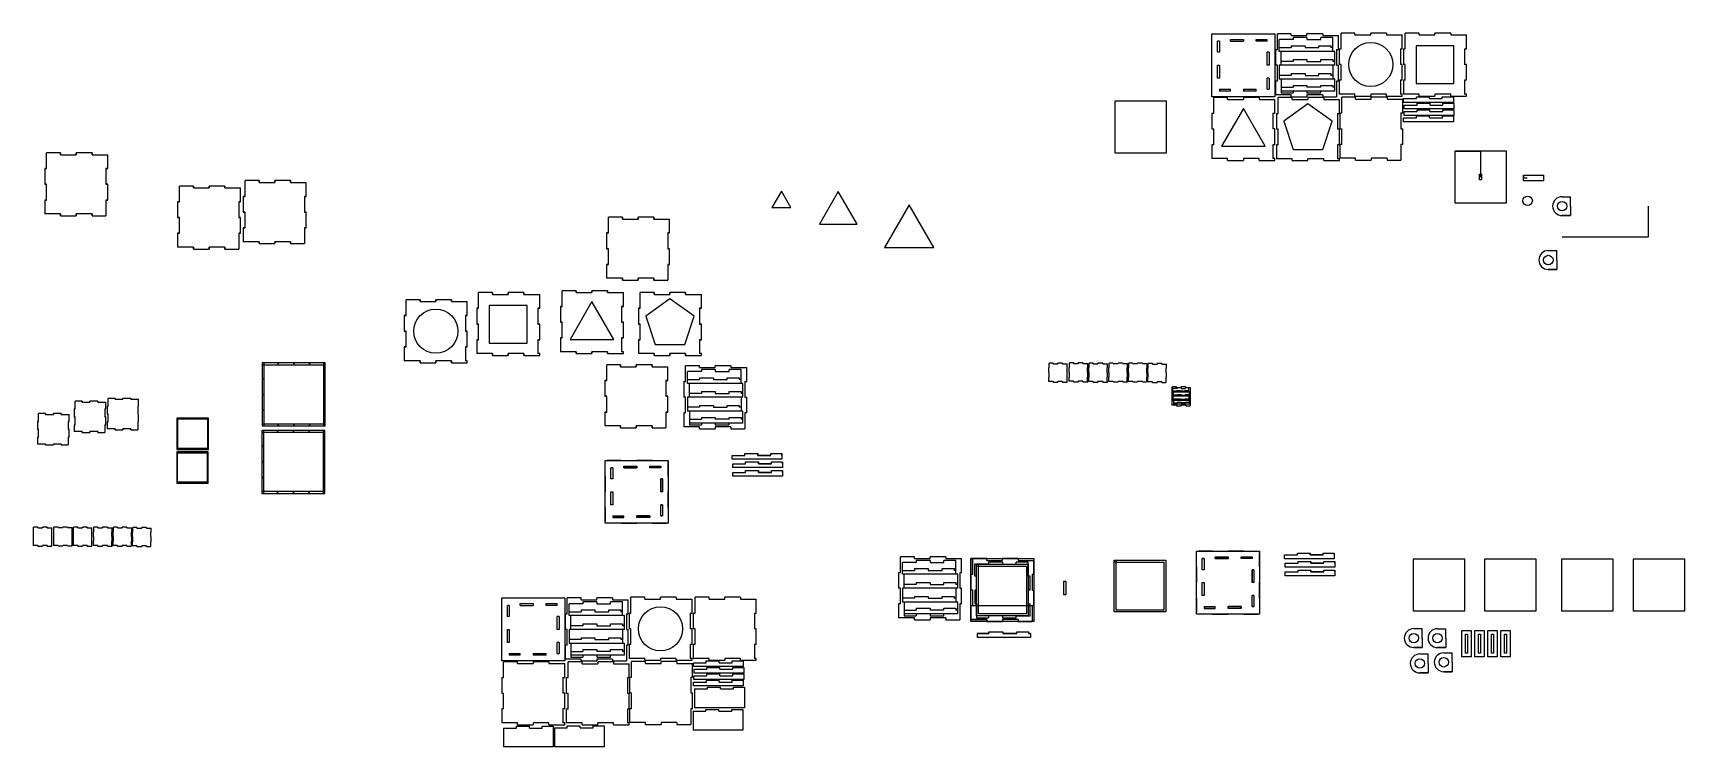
# Model space of a CAD drawing. Header units: millimetres. Extents: x 168 to 5413, y -71 to 2196.
import ezdxf

# ---------------------------------------------------------------- set-up
doc = ezdxf.new("R2010")
doc.units = ezdxf.units.MM

msp = doc.modelspace()

# ---------------------------------------------------------------- linework, layer by layer
at = {"color": 1}
for p, q in [((4300.5, 2137.4), (4124.5, 2137.4)), ((4300.5, 2093.4), (4124.5, 2093.4)), ((4300.5, 2049.4), (4124.5, 2049.4)), ((4306.5, 2043.4), (4306.5, 1993.4)), ((4677.3, 1993.5), (4677.3, 1975.5)), ((4010.6, 1956.5), (3941.1, 1836.1)), ((4080.2, 1836.1), (4010.6, 1956.5)), ((4679, 1952.4), (4679, 1934.4)), ((4679.3, 1973), (4679.3, 1955)), ((4677.5, 1932.3), (4677.5, 1914.3)), ((3941.1, 1836.1), (4080.2, 1836.1)), ((4510.8, 1841.9), (4510.8, 1791.9)), ((2421.8, 1083.3), (2245.8, 1083.3)), ((3703.2, 1089.8), (3703.2, 1088)), ((3764.8, 1088.4), (3764.8, 1086.6)), ((3839.6, 1055.6), (3786.8, 1055.6)), ((2421.8, 1039.3), (2245.8, 1039.3)), ((3839.6, 1042.4), (3786.8, 1042.4)), ((3839.6, 1029.2), (3786.8, 1029.2)), ((3841.4, 1027.4), (3841.4, 1012.4)), ((2421.8, 995.3), (2245.8, 995.3)), ((2427.8, 989.3), (2427.8, 939.3)), ((2545.3, 860.3), (2545.3, 842.3)), ((2547.4, 834), (2547.4, 816)), ((2547.4, 806.4), (2547.4, 788.4)), ((4299.1, 544.6), (4299.1, 526.6)), ((3104.1, 477.1), (2928.1, 477.1)), ((4301.2, 518.2), (4301.2, 500.2)), ((4301.2, 490.7), (4301.2, 472.7)), ((3104.1, 433.1), (2928.1, 433.1)), ((3104.1, 389.1), (2928.1, 389.1)), ((3110.1, 383.1), (3110.1, 333.1)), ((3339.7, 377.2), (3339.7, 327.2)), ((2045.8, 345.9), (1869.8, 345.9)), ((2045.8, 301.9), (1869.8, 301.9)), ((4551.5, 304.7), (4578.5, 304.7)), ((4578.5, 274.7), (4578.5, 304.7)), ((4578.5, 274.7), (4578.5, 244.7)), ((4626.9, 304.5), (4653.9, 304.5)), ((4653.9, 274.5), (4653.9, 304.5)), ((4653.9, 274.5), (4653.9, 244.5)), ((4716.1, 227), (4716.1, 287)), ((4716.1, 287), (4722.1, 287)), ((4722.1, 287), (4722.1, 227)), ((4757.6, 226.7), (4757.6, 286.7)), ((4757.6, 286.7), (4763.6, 286.7)), ((4763.6, 286.7), (4763.6, 226.7)), ((4798.3, 226.7), (4798.3, 286.7)), ((4798.3, 286.7), (4804.3, 286.7)), ((4804.3, 286.7), (4804.3, 226.7)), ((4839.7, 226.7), (4839.7, 286.7)), ((4839.7, 286.7), (4845.7, 286.7)), ((4845.7, 286.7), (4845.7, 226.7)), ((2045.8, 257.9), (1869.8, 257.9)), ((2051.8, 251.9), (2051.8, 201.9)), ((4551.5, 244.7), (4578.5, 244.7)), ((4570.6, 224.2), (4597.6, 224.2)), ((4597.6, 194.2), (4597.6, 224.2)), ((4626.9, 244.5), (4653.9, 244.5)), ((4646.9, 227.8), (4673.9, 227.8)), ((4673.9, 197.8), (4673.9, 227.8)), ((4722.1, 227), (4716.1, 227)), ((4763.6, 226.7), (4757.6, 226.7)), ((4804.3, 226.7), (4798.3, 226.7)), ((4845.7, 226.7), (4839.7, 226.7)), ((2422.5, 202), (2422.5, 184)), ((2424.2, 161), (2424.2, 143)), ((2424.6, 181.5), (2424.6, 163.5)), ((4570.6, 164.2), (4597.6, 164.2)), ((4597.6, 194.2), (4597.6, 164.2)), ((4646.9, 167.8), (4673.9, 167.8)), ((4673.9, 197.8), (4673.9, 167.8)), ((2268.3, 113.3), (2268.3, 53.3)), ((2422.8, 140.8), (2422.8, 122.8)), ((2426.3, 119.3), (2426.3, 53.3)), ((2426.3, 53.3), (2268.3, 53.3)), ((2256.1, 50.4), (2256.1, 0.4)), ((2263.3, 42.4), (2263.3, -17.6)), ((2421.3, 48.4), (2421.3, -17.6)), ((1661.6, -11.1), (1661.6, -71.1)), ((1819.6, -5.1), (1819.6, -71.1)), ((1823.2, -10.3), (1823.2, -70.3)), ((1981.2, -4.3), (1981.2, -70.3)), ((2421.3, -17.6), (2263.3, -17.6)), ((1819.6, -71.1), (1661.6, -71.1)), ((1981.2, -70.3), (1823.2, -70.3))]:
    msp.add_line(p, q, dxfattribs=at)
for p, q in [((3766.6, 1979.3), (3602.6, 1979.3)), ((3602.6, 1979.3), (3602.6, 1815.3)), ((3766.6, 1815.3), (3766.6, 1979.3)), ((3602.6, 1815.3), (3725.6, 1815.3)), ((3725.6, 1815.3), (3766.6, 1815.3)), ((4681.6, 1820.7), (4763.6, 1820.7)), ((4763.6, 1820.7), (4763.6, 1738.7)), ((4760.6, 1729.7), (4760.6, 1747.7)), ((4760.6, 1747.7), (4763.6, 1747.7)), ((4766.6, 1747.7), (4763.6, 1747.7)), ((4763.6, 1738.7), (4766.6, 1738.7)), ((4766.6, 1738.7), (4766.6, 1747.7)), ((4766.6, 1747.7), (4766.6, 1729.7)), ((4899.8, 1744.5), (4899.8, 1735.5)), ((4899.8, 1735.5), (4911.8, 1735.5)), ((4766.6, 1729.7), (4760.6, 1729.7)), ((5022.6, 1676.1), (5049.6, 1676.1)), ((5022.6, 1616.1), (5049.6, 1616.1)), ((4978.8, 1505), (5005.8, 1505)), ((2182.9, 1417), (2182.9, 1411)), ((4978.8, 1445), (5005.8, 1445)), ((2177.2, 948.4), (2177.2, 942.4)), ((479.3, 568.7), (479.3, 566.9)), ((541, 567.4), (541, 565.6)), ((4714.1, 525.1), (4550.1, 525.1)), ((4550.1, 525.1), (4550.1, 361.1)), ((4714.1, 361.1), (4714.1, 525.1)), ((4939.7, 525.1), (4775.7, 525.1)), ((4775.7, 525.1), (4775.7, 361.1)), ((4939.7, 361.1), (4939.7, 525.1)), ((5184.3, 525.1), (5020.3, 525.1)), ((5020.3, 525.1), (5020.3, 361.1)), ((5184.3, 361.1), (5184.3, 525.1)), ((5412.6, 525.1), (5248.6, 525.1)), ((5248.6, 525.1), (5248.6, 361.1)), ((5412.6, 361.1), (5412.6, 525.1)), ((4550.1, 361.1), (4673.1, 361.1)), ((4673.1, 361.1), (4714.1, 361.1)), ((4775.7, 361.1), (4898.7, 361.1)), ((4898.7, 361.1), (4939.7, 361.1)), ((5020.3, 361.1), (5143.3, 361.1)), ((5143.3, 361.1), (5184.3, 361.1)), ((5248.6, 361.1), (5371.6, 361.1)), ((5371.6, 361.1), (5412.6, 361.1))]:
    msp.add_line(p, q)
at = {"color": 240, "true_color": 0xed1f24}
for p, q in [((211.1, 1809.4), (211.1, 1815.4)), ((632.8, 1703.8), (632.8, 1709.8)), ((301.7, 1024.2), (301.7, 1027.2)), ((185.3, 984.7), (185.3, 987.7))]:
    msp.add_line(p, q, dxfattribs=at)
at = {"color": 40, "true_color": 0xf8d731}
for p, q in [((1029.5, 1721.1), (1035.5, 1721.1)), ((2543.9, 1693.3), (2513.9, 1641.3)), ((2573.9, 1641.3), (2543.9, 1693.3)), ((2724.5, 1692.5), (2664.5, 1588.6)), ((2784.5, 1588.6), (2724.5, 1692.5)), ((2513.9, 1641.3), (2573.9, 1641.3)), ((2949.7, 1650.3), (2871.7, 1515.2)), ((3027.7, 1515.2), (2949.7, 1650.3)), ((2664.5, 1588.6), (2784.5, 1588.6)), ((2871.7, 1515.2), (3027.7, 1515.2)), ((1942.2, 1343.2), (1872.7, 1222.7)), ((2011.8, 1222.7), (1942.2, 1343.2)), ((1770.5, 1271.7), (1776.5, 1271.7)), ((1346.5, 1248.9), (1352.5, 1248.9)), ((1546.5, 1248.9), (1540.5, 1248.9)), ((1540.5, 1248.9), (1546.5, 1248.9)), ((1872.7, 1222.7), (2011.8, 1222.7)), ((1872.7, 1222.7), (2011.8, 1222.7)), ((500.1, 1032.8), (503.1, 1032.8)), ((3163.7, 471.2), (3163.7, 509.2)), ((3163.7, 509.2), (3327.7, 509.2)), ((3327.7, 509.2), (3327.7, 345.2)), ((3600.3, 483.6), (3600.3, 521.6)), ((3600.3, 521.6), (3764.3, 521.6)), ((3600.3, 357.6), (3600.3, 483.6)), ((3764.3, 521.6), (3764.3, 357.6)), ((3163.7, 345.2), (3163.7, 471.2)), ((3327.7, 345.2), (3163.7, 345.2)), ((3764.3, 357.6), (3600.3, 357.6))]:
    msp.add_line(p, q, dxfattribs=at)
at = {"color": 40}
for p, q in [((5049.6, 1646.1), (5049.6, 1676.1)), ((5049.6, 1646.1), (5049.6, 1616.1)), ((5005.8, 1475), (5005.8, 1505)), ((5005.8, 1475), (5005.8, 1445))]:
    msp.add_line(p, q, dxfattribs=at)
at = {"color": 1}
for points in [[(3910.5, 2193.5), (4110.5, 2193.5), (4110.5, 1993.5), (3910.5, 1993.5)], [(4215.6, 1971.3), (4138.9, 1915.6), (4168.2, 1825.5), (4262.9, 1825.5), (4292.2, 1915.6)], [(1984.8, 839), (2184.8, 839), (2184.8, 639), (1984.8, 639)], [(2002.8, 815), (2008.8, 815), (2008.8, 780), (2002.8, 780)], [(2084.8, 815), (2043.8, 815), (2043.8, 821), (2084.8, 821)], [(2160.8, 815), (2125.8, 815), (2125.8, 821), (2160.8, 821)], [(2002.8, 739), (2008.8, 739), (2008.8, 698), (2002.8, 698)], [(3862.2, 550.8), (4062.2, 550.8), (4062.2, 350.8), (3862.2, 350.8)], [(3880.2, 526.8), (3886.2, 526.8), (3886.2, 491.8), (3880.2, 491.8)], [(3962.2, 526.8), (3921.2, 526.8), (3921.2, 532.8), (3962.2, 532.8)], [(4038.2, 526.8), (4003.2, 526.8), (4003.2, 532.8), (4038.2, 532.8)], [(3880.2, 450.8), (3886.2, 450.8), (3886.2, 409.8), (3880.2, 409.8)], [(1655.8, 402.1), (1855.8, 402.1), (1855.8, 202.1), (1655.8, 202.1)], [(4704.1, 299), (4734.1, 299), (4734.1, 215), (4704.1, 215)], [(4745.6, 298.7), (4775.6, 298.7), (4775.6, 214.7), (4745.6, 214.7)], [(4786.3, 298.7), (4816.3, 298.7), (4816.3, 214.7), (4786.3, 214.7)], [(4827.7, 298.7), (4857.7, 298.7), (4857.7, 214.7), (4827.7, 214.7)]]:
    msp.add_lwpolyline(points, close=True, dxfattribs=at)
for points in [[(3928.5, 2134.5), (3928.5, 2169.5)], [(3934.5, 2169.5), (3928.5, 2169.5)], [(3934.5, 2169.5), (3934.5, 2134.5)], [(3969.5, 2169.5), (3969.5, 2175.5)], [(3969.5, 2175.5), (4010.5, 2175.5)], [(3969.5, 2169.5), (4010.5, 2169.5)], [(4010.5, 2175.5), (4010.5, 2169.5)], [(4051.5, 2175.5), (4086.5, 2175.5)], [(4051.5, 2169.5), (4051.5, 2175.5)], [(4086.5, 2169.5), (4051.5, 2169.5)], [(4086.5, 2169.5), (4086.5, 2175.5)], [(4112.5, 2143.4), (4118.5, 2143.4), (4118.5, 2193.4)], [(4162.5, 2193.4), (4118.5, 2193.4)], [(4168.5, 2175.4), (4124.5, 2175.4)], [(4124.5, 2137.4), (4124.5, 2175.4)], [(4162.5, 2187.4), (4212.5, 2187.4), (4212.5, 2193.4)], [(4162.5, 2187.4), (4162.5, 2193.4)], [(4162.5, 2155.4), (4162.5, 2149.4)], [(4162.5, 2155.4), (4206.5, 2155.4)], [(4212.5, 2181.4), (4168.5, 2181.4)], [(4168.5, 2181.4), (4168.5, 2175.4)], [(4206.5, 2155.4), (4206.5, 2149.4)], [(4262.5, 2193.4), (4212.5, 2193.4)], [(4212.5, 2181.4), (4212.5, 2175.4)], [(4212.5, 2175.4), (4256.5, 2175.4)], [(4250.5, 2149.4), (4250.5, 2155.4)], [(4250.5, 2155.4), (4288.5, 2155.4), (4288.5, 2149.4)], [(4294.5, 2181.4), (4256.5, 2181.4)], [(4256.5, 2175.4), (4256.5, 2181.4)], [(4262.5, 2193.4), (4262.5, 2187.4), (4312.5, 2187.4)], [(4294.5, 2137.4), (4294.5, 2181.4)], [(4312.5, 2143.4), (4312.5, 2187.4)], [(4315, 2145.7), (4321, 2145.7), (4321, 2195.7)], [(4365, 2195.7), (4321, 2195.7)], [(4365, 2189.7), (4415, 2189.7), (4415, 2195.7)], [(4365, 2189.7), (4365, 2195.7)], [(4465, 2195.7), (4415, 2195.7)], [(4465, 2195.7), (4465, 2189.7), (4515, 2189.7)], [(4515, 2145.7), (4515, 2189.7)], [(4518.8, 2145.7), (4524.8, 2145.7), (4524.8, 2195.7)], [(4568.8, 2195.7), (4524.8, 2195.7)], [(4678.8, 2155.1), (4558.8, 2155.1)], [(4558.8, 2155.1), (4558.8, 2035.1), (4678.8, 2035.1), (4678.8, 2155.1)], [(4568.8, 2189.7), (4618.8, 2189.7), (4618.8, 2195.7)], [(4568.8, 2189.7), (4568.8, 2195.7)], [(4668.8, 2195.7), (4618.8, 2195.7)], [(4668.8, 2195.7), (4668.8, 2189.7), (4718.8, 2189.7)], [(4718.8, 2145.7), (4718.8, 2189.7)], [(3934.5, 2134.5), (3928.5, 2134.5)], [(4086.5, 2093.5), (4086.5, 2134.5)], [(4092.5, 2134.5), (4086.5, 2134.5)], [(4092.5, 2134.5), (4092.5, 2093.5)], [(4112.5, 2143.4), (4112.5, 2093.4)], [(4124.5, 2149.4), (4162.5, 2149.4)], [(4130.5, 2093.4), (4130.5, 2137.4)], [(4168.5, 2105.4), (4130.5, 2105.4)], [(4168.5, 2111.4), (4168.5, 2105.4)], [(4168.5, 2111.4), (4212.5, 2111.4)], [(4206.5, 2149.4), (4250.5, 2149.4)], [(4212.5, 2111.4), (4212.5, 2105.4)], [(4212.5, 2105.4), (4256.5, 2105.4)], [(4256.5, 2105.4), (4256.5, 2111.4)], [(4256.5, 2111.4), (4294.5, 2111.4), (4294.5, 2105.4)], [(4294.5, 2149.4), (4288.5, 2149.4)], [(4300.5, 2105.4), (4294.5, 2105.4)], [(4300.5, 2093.4), (4300.5, 2137.4)], [(4306.5, 2143.4), (4312.5, 2143.4)], [(4306.5, 2143.4), (4306.5, 2093.4), (4312.5, 2093.4)], [(4315, 2145.7), (4315, 2095.7)], [(4509, 2145.7), (4515, 2145.7)], [(4509, 2145.7), (4509, 2095.7)], [(4518.8, 2145.7), (4518.8, 2095.7)], [(4712.8, 2145.7), (4718.8, 2145.7)], [(4712.8, 2145.7), (4712.8, 2095.7)], [(3928.5, 2052.5), (3928.5, 2093.5)], [(3928.5, 2093.5), (3934.5, 2093.5)], [(3934.5, 2052.5), (3928.5, 2052.5)], [(3934.5, 2093.5), (3934.5, 2052.5)], [(4092.5, 2093.5), (4086.5, 2093.5)], [(4086.5, 2017.5), (4086.5, 2052.5)], [(4092.5, 2052.5), (4086.5, 2052.5)], [(4092.5, 2052.5), (4092.5, 2017.5)], [(4118.5, 2043.4), (4118.5, 2093.4), (4112.5, 2093.4)], [(4124.5, 2093.4), (4124.5, 2049.4)], [(4162.5, 2061.4), (4124.5, 2061.4)], [(4130.5, 2049.4), (4130.5, 2005.4)], [(4162.5, 2067.4), (4162.5, 2061.4)], [(4162.5, 2067.4), (4206.5, 2067.4)], [(4206.5, 2067.4), (4206.5, 2061.4)], [(4206.5, 2061.4), (4250.5, 2061.4)], [(4250.5, 2061.4), (4250.5, 2067.4)], [(4250.5, 2067.4), (4288.5, 2067.4), (4288.5, 2061.4)], [(4294.5, 2061.4), (4288.5, 2061.4)], [(4294.5, 2093.4), (4294.5, 2049.4)], [(4300.5, 2011.4), (4300.5, 2049.4)], [(4312.5, 2043.4), (4312.5, 2093.4)], [(4321, 2045.7), (4321, 2095.7), (4315, 2095.7)], [(4315, 2045.7), (4315, 2001.7)], [(4321, 2045.7), (4315, 2045.7)], [(4515, 2045.7), (4515, 2095.7), (4509, 2095.7)], [(4515, 2045.7), (4509, 2045.7), (4509, 2001.7)], [(4524.8, 2045.7), (4524.8, 2095.7), (4518.8, 2095.7)], [(4518.8, 2045.7), (4518.8, 2001.7)], [(4524.8, 2045.7), (4518.8, 2045.7)], [(4718.8, 2045.7), (4718.8, 2095.7), (4712.8, 2095.7)], [(4718.8, 2045.7), (4712.8, 2045.7), (4712.8, 2001.7)], [(3934.5, 2017.5), (3934.5, 2011.5)], [(3934.5, 2017.5), (3969.5, 2017.5)], [(3969.5, 2011.5), (3934.5, 2011.5)], [(3969.5, 2011.5), (3969.5, 2017.5)], [(4010.5, 2017.5), (4010.5, 2011.5)], [(4010.5, 2017.5), (4051.5, 2017.5)], [(4051.5, 2011.5), (4010.5, 2011.5)], [(4051.5, 2011.5), (4051.5, 2017.5)], [(4086.5, 2017.5), (4092.5, 2017.5)], [(4112.5, 2043.4), (4112.5, 1999.4)], [(4118.5, 2043.4), (4112.5, 2043.4)], [(4162.5, 1993.4), (4162.5, 1999.4), (4112.5, 1999.4)], [(4130.5, 2023.4), (4168.5, 2023.4)], [(4300.5, 2011.4), (4130.5, 2011.4)], [(4130.5, 2005.4), (4168.5, 2005.4)], [(4162.5, 1993.4), (4212.5, 1993.4)], [(4168.5, 2029.4), (4168.5, 2023.4)], [(4168.5, 2029.4), (4212.5, 2029.4)], [(4168.5, 2011.4), (4168.5, 2005.4)], [(4212.5, 2029.4), (4212.5, 2023.4)], [(4256.5, 2023.4), (4212.5, 2023.4)], [(4212.5, 2011.4), (4212.5, 2005.4)], [(4212.5, 2005.4), (4256.5, 2005.4)], [(4262.5, 1999.4), (4212.5, 1999.4), (4212.5, 1993.4)], [(4256.5, 2023.4), (4256.5, 2029.4)], [(4256.5, 2029.4), (4294.5, 2029.4), (4294.5, 2023.4)], [(4256.5, 2005.4), (4256.5, 2011.4)], [(4262.5, 1999.4), (4262.5, 1993.4)], [(4262.5, 1993.4), (4306.5, 1993.4)], [(4300.5, 2023.4), (4294.5, 2023.4)], [(4312.5, 2043.4), (4306.5, 2043.4)], [(4365, 1995.7), (4365, 2001.7), (4315, 2001.7)], [(4365, 1995.7), (4415, 1995.7)], [(4465, 1995.7), (4465, 2001.7), (4415, 2001.7), (4415, 1995.7)], [(4465, 1995.7), (4515, 1995.7), (4515, 2001.7), (4509, 2001.7)], [(4568.8, 1995.7), (4568.8, 2001.7), (4518.8, 2001.7)], [(4560.3, 1987.5), (4560.3, 1993.5)], [(4560.3, 1993.5), (4601.3, 1993.5)], [(4568.8, 1995.7), (4618.8, 1995.7)], [(4601.3, 1987.5), (4601.3, 1993.5)], [(4668.8, 1995.7), (4668.8, 2001.7), (4618.8, 2001.7), (4618.8, 1995.7)], [(4642.3, 1993.5), (4677.3, 1993.5)], [(4642.3, 1987.5), (4642.3, 1993.5)], [(4668.8, 1995.7), (4718.8, 1995.7), (4718.8, 2001.7)], [(4718.8, 2001.7), (4712.8, 2001.7)], [(3910.6, 1941.1), (3916.6, 1941.1), (3916.6, 1991.1)], [(3910.6, 1941.1), (3910.6, 1891.1)], [(3960.6, 1991.1), (3916.6, 1991.1)], [(3960.6, 1985.1), (3960.6, 1991.1)], [(3960.6, 1985.1), (4010.6, 1985.1)], [(4060.6, 1991.1), (4010.6, 1991.1), (4010.6, 1985.1)], [(4060.6, 1991.1), (4060.6, 1985.1), (4110.6, 1985.1)], [(4104.6, 1941.1), (4110.6, 1941.1)], [(4104.6, 1941.1), (4104.6, 1891.1)], [(4110.6, 1941.1), (4110.6, 1985.1)], [(4115.6, 1940.7), (4121.6, 1940.7), (4121.6, 1990.7)], [(4115.6, 1940.7), (4115.6, 1890.7)], [(4165.6, 1990.7), (4121.6, 1990.7)], [(4165.6, 1984.7), (4165.6, 1990.7)], [(4165.6, 1984.7), (4215.6, 1984.7)], [(4265.6, 1990.7), (4215.6, 1990.7), (4215.6, 1984.7)], [(4265.6, 1990.7), (4265.6, 1984.7), (4315.6, 1984.7)], [(4309.6, 1940.7), (4315.6, 1940.7)], [(4309.6, 1940.7), (4309.6, 1890.7)], [(4315.6, 1940.7), (4315.6, 1984.7)], [(4316.8, 1941.9), (4322.8, 1941.9), (4322.8, 1991.9)], [(4316.8, 1941.9), (4316.8, 1891.9), (4322.8, 1891.9)], [(4366.8, 1991.9), (4322.8, 1991.9)], [(4366.8, 1985.9), (4416.8, 1985.9), (4416.8, 1991.9)], [(4366.8, 1985.9), (4366.8, 1991.9)], [(4466.8, 1991.9), (4416.8, 1991.9)], [(4466.8, 1991.9), (4466.8, 1985.9), (4516.8, 1985.9)], [(4510.8, 1941.9), (4516.8, 1941.9)], [(4510.8, 1941.9), (4510.8, 1891.9), (4516.8, 1891.9)], [(4516.8, 1941.9), (4516.8, 1985.9)], [(4677.3, 1975.5), (4519.3, 1975.5), (4519.3, 1987.5), (4560.3, 1987.5)], [(4679, 1934.4), (4521, 1934.4), (4521, 1946.4), (4562, 1946.4)], [(4679.3, 1955), (4521.3, 1955), (4521.3, 1967), (4562.3, 1967)], [(4562, 1946.4), (4562, 1952.4)], [(4562, 1952.4), (4603, 1952.4)], [(4562.3, 1967), (4562.3, 1973)], [(4562.3, 1973), (4603.3, 1973)], [(4601.3, 1987.5), (4642.3, 1987.5)], [(4603, 1946.4), (4603, 1952.4)], [(4603, 1946.4), (4644, 1946.4)], [(4603.3, 1967), (4603.3, 1973)], [(4603.3, 1967), (4644.3, 1967)], [(4644, 1952.4), (4679, 1952.4)], [(4644, 1946.4), (4644, 1952.4)], [(4644.3, 1973), (4679.3, 1973)], [(4644.3, 1967), (4644.3, 1973)], [(3910.6, 1891.1), (3916.6, 1891.1)], [(3916.6, 1841.1), (3916.6, 1891.1)], [(4110.6, 1841.1), (4110.6, 1891.1), (4104.6, 1891.1)], [(4121.6, 1840.7), (4121.6, 1890.7), (4115.6, 1890.7)], [(4315.6, 1890.7), (4309.6, 1890.7)], [(4315.6, 1840.7), (4315.6, 1890.7)], [(4322.8, 1841.9), (4322.8, 1891.9)], [(4516.8, 1841.9), (4516.8, 1891.9)], [(4677.5, 1914.3), (4519.5, 1914.3), (4519.5, 1926.3), (4560.5, 1926.3)], [(4560.5, 1926.3), (4560.5, 1932.3)], [(4560.5, 1932.3), (4601.5, 1932.3)], [(4601.5, 1926.3), (4601.5, 1932.3)], [(4601.5, 1926.3), (4642.5, 1926.3)], [(4642.5, 1932.3), (4677.5, 1932.3)], [(4642.5, 1926.3), (4642.5, 1932.3)], [(3910.6, 1841.1), (3910.6, 1797.1)], [(3916.6, 1841.1), (3910.6, 1841.1)], [(4110.6, 1841.1), (4104.6, 1841.1), (4104.6, 1797.1)], [(4115.6, 1840.7), (4115.6, 1796.7)], [(4121.6, 1840.7), (4115.6, 1840.7)], [(4315.6, 1840.7), (4309.6, 1840.7), (4309.6, 1796.7)], [(4316.8, 1841.9), (4316.8, 1797.9)], [(4322.8, 1841.9), (4316.8, 1841.9)], [(4516.8, 1841.9), (4510.8, 1841.9)], [(3960.6, 1791.1), (3960.6, 1797.1), (3910.6, 1797.1)], [(3960.6, 1791.1), (4010.6, 1791.1)], [(4060.6, 1791.1), (4060.6, 1797.1), (4010.6, 1797.1), (4010.6, 1791.1)], [(4060.6, 1791.1), (4110.6, 1791.1)], [(4110.6, 1791.1), (4110.6, 1797.1), (4104.6, 1797.1)], [(4165.6, 1790.7), (4165.6, 1796.7), (4115.6, 1796.7)], [(4165.6, 1790.7), (4215.6, 1790.7)], [(4265.6, 1790.7), (4265.6, 1796.7), (4215.6, 1796.7)], [(4215.6, 1790.7), (4215.6, 1796.7)], [(4265.6, 1790.7), (4315.6, 1790.7)], [(4315.6, 1796.7), (4309.6, 1796.7)], [(4315.6, 1790.7), (4315.6, 1796.7)], [(4366.8, 1791.9), (4366.8, 1797.9), (4316.8, 1797.9)], [(4366.8, 1791.9), (4416.8, 1791.9)], [(4466.8, 1797.9), (4416.8, 1797.9), (4416.8, 1791.9)], [(4466.8, 1797.9), (4466.8, 1791.9)], [(4466.8, 1791.9), (4510.8, 1791.9)], [(2233.8, 1089.3), (2239.8, 1089.3), (2239.8, 1139.3)], [(2283.8, 1139.3), (2239.8, 1139.3)], [(2289.8, 1121.3), (2245.8, 1121.3)], [(2245.8, 1083.3), (2245.8, 1121.3)], [(2283.8, 1133.3), (2333.8, 1133.3), (2333.8, 1139.3)], [(2283.8, 1133.3), (2283.8, 1139.3)], [(2333.8, 1127.3), (2289.8, 1127.3)], [(2289.8, 1127.3), (2289.8, 1121.3)], [(2383.8, 1139.3), (2333.8, 1139.3)], [(2333.8, 1127.3), (2333.8, 1121.3)], [(2333.8, 1121.3), (2377.8, 1121.3)], [(2415.8, 1127.3), (2377.8, 1127.3)], [(2377.8, 1121.3), (2377.8, 1127.3)], [(2383.8, 1139.3), (2383.8, 1133.3), (2433.8, 1133.3)], [(2415.8, 1083.3), (2415.8, 1127.3)], [(2433.8, 1089.3), (2433.8, 1133.3)], [(3391.7, 1132.4), (3393.5, 1132.4), (3393.5, 1147.4)], [(3391.7, 1132.4), (3391.7, 1117.4)], [(3393.5, 1132.4), (3391.7, 1132.4), (3391.7, 1117.4), (3393.5, 1117.4)], [(3391.7, 1102.4), (3393.5, 1102.4), (3393.5, 1117.4), (3391.7, 1117.4)], [(3391.7, 1102.4), (3391.7, 1089.2)], [(3393.5, 1102.4), (3391.7, 1102.4), (3391.7, 1089.2)], [(3406.7, 1147.4), (3393.5, 1147.4)], [(3406.7, 1145.6), (3406.7, 1147.4), (3393.5, 1147.4)], [(3406.7, 1147.4), (3406.7, 1145.6), (3421.7, 1145.6), (3421.7, 1147.4)], [(3436.7, 1147.4), (3421.7, 1147.4)], [(3436.7, 1145.6), (3436.7, 1147.4), (3421.7, 1147.4), (3421.7, 1145.6)], [(3436.7, 1147.4), (3436.7, 1145.6), (3451.7, 1145.6)], [(3449.9, 1132.4), (3451.7, 1132.4), (3451.7, 1145.6)], [(3451.7, 1132.4), (3449.9, 1132.4), (3449.9, 1117.4), (3451.7, 1117.4)], [(3449.9, 1102.4), (3451.7, 1102.4), (3451.7, 1117.4), (3449.9, 1117.4)], [(3451.7, 1102.4), (3449.9, 1102.4), (3449.9, 1089.2)], [(3451.7, 1132.4), (3451.7, 1145.6)], [(3451.7, 1102.4), (3451.7, 1117.4)], [(3456.3, 1133.1), (3458.1, 1133.1), (3458.1, 1148.1)], [(3456.3, 1133.1), (3456.3, 1118.1)], [(3458.1, 1133.1), (3456.3, 1133.1), (3456.3, 1118.1), (3458.1, 1118.1)], [(3456.3, 1103.1), (3458.1, 1103.1), (3458.1, 1118.1), (3456.3, 1118.1)], [(3456.3, 1103.1), (3456.3, 1089.9)], [(3458.1, 1103.1), (3456.3, 1103.1), (3456.3, 1089.9)], [(3471.3, 1148.1), (3458.1, 1148.1)], [(3471.3, 1146.3), (3471.3, 1148.1), (3458.1, 1148.1)], [(3471.3, 1148.1), (3471.3, 1146.3), (3486.3, 1146.3), (3486.3, 1148.1)], [(3501.3, 1148.1), (3486.3, 1148.1)], [(3501.3, 1146.3), (3501.3, 1148.1), (3486.3, 1148.1), (3486.3, 1146.3)], [(3501.3, 1148.1), (3501.3, 1146.3), (3516.3, 1146.3)], [(3514.5, 1133.1), (3516.3, 1133.1), (3516.3, 1146.3)], [(3516.3, 1133.1), (3514.5, 1133.1), (3514.5, 1118.1), (3516.3, 1118.1)], [(3514.5, 1103.1), (3516.3, 1103.1), (3516.3, 1118.1), (3514.5, 1118.1)], [(3516.3, 1103.1), (3514.5, 1103.1), (3514.5, 1089.9)], [(3516.3, 1133.1), (3516.3, 1146.3)], [(3516.3, 1103.1), (3516.3, 1118.1)], [(3518.9, 1132.6), (3520.7, 1132.6), (3520.7, 1147.6)], [(3518.9, 1132.6), (3518.9, 1117.6)], [(3520.7, 1132.6), (3518.9, 1132.6), (3518.9, 1117.6), (3520.7, 1117.6)], [(3518.9, 1102.6), (3520.7, 1102.6), (3520.7, 1117.6), (3518.9, 1117.6)], [(3518.9, 1102.6), (3518.9, 1089.4)], [(3520.7, 1102.6), (3518.9, 1102.6), (3518.9, 1089.4)], [(3533.9, 1147.6), (3520.7, 1147.6)], [(3533.9, 1145.8), (3533.9, 1147.6), (3520.7, 1147.6)], [(3533.9, 1147.6), (3533.9, 1145.8), (3548.9, 1145.8), (3548.9, 1147.6)], [(3563.9, 1147.6), (3548.9, 1147.6)], [(3563.9, 1145.8), (3563.9, 1147.6), (3548.9, 1147.6), (3548.9, 1145.8)], [(3563.9, 1147.6), (3563.9, 1145.8), (3578.9, 1145.8)], [(3577.1, 1132.6), (3578.9, 1132.6), (3578.9, 1145.8)], [(3578.9, 1132.6), (3577.1, 1132.6), (3577.1, 1117.6), (3578.9, 1117.6)], [(3577.1, 1102.6), (3578.9, 1102.6), (3578.9, 1117.6), (3577.1, 1117.6)], [(3578.9, 1102.6), (3577.1, 1102.6), (3577.1, 1089.4)], [(3578.9, 1132.6), (3578.9, 1145.8)], [(3578.9, 1102.6), (3578.9, 1117.6)], [(3582.6, 1132.9), (3584.4, 1132.9), (3584.4, 1147.9)], [(3582.6, 1132.9), (3582.6, 1117.9)], [(3584.4, 1132.9), (3582.6, 1132.9), (3582.6, 1117.9), (3584.4, 1117.9)], [(3582.6, 1102.9), (3584.4, 1102.9), (3584.4, 1117.9), (3582.6, 1117.9)], [(3582.6, 1102.9), (3582.6, 1089.7)], [(3584.4, 1102.9), (3582.6, 1102.9), (3582.6, 1089.7)], [(3597.6, 1147.9), (3584.4, 1147.9)], [(3597.6, 1146.1), (3597.6, 1147.9), (3584.4, 1147.9)], [(3597.6, 1147.9), (3597.6, 1146.1), (3612.6, 1146.1), (3612.6, 1147.9)], [(3627.6, 1147.9), (3612.6, 1147.9)], [(3627.6, 1146.1), (3627.6, 1147.9), (3612.6, 1147.9), (3612.6, 1146.1)], [(3627.6, 1147.9), (3627.6, 1146.1), (3642.6, 1146.1)], [(3640.8, 1132.9), (3642.6, 1132.9), (3642.6, 1146.1)], [(3642.6, 1132.9), (3640.8, 1132.9), (3640.8, 1117.9), (3642.6, 1117.9)], [(3640.8, 1102.9), (3642.6, 1102.9), (3642.6, 1117.9), (3640.8, 1117.9)], [(3642.6, 1102.9), (3640.8, 1102.9), (3640.8, 1089.7)], [(3642.6, 1132.9), (3642.6, 1146.1)], [(3642.6, 1102.9), (3642.6, 1117.9)], [(3645, 1133), (3646.8, 1133), (3646.8, 1148)], [(3645, 1133), (3645, 1118)], [(3646.8, 1133), (3645, 1133), (3645, 1118), (3646.8, 1118)], [(3645, 1103), (3646.8, 1103), (3646.8, 1118), (3645, 1118)], [(3645, 1103), (3645, 1089.8)], [(3646.8, 1103), (3645, 1103), (3645, 1089.8)], [(3660, 1148), (3646.8, 1148)], [(3660, 1146.2), (3660, 1148), (3646.8, 1148)], [(3660, 1148), (3660, 1146.2), (3675, 1146.2), (3675, 1148)], [(3690, 1148), (3675, 1148)], [(3690, 1146.2), (3690, 1148), (3675, 1148), (3675, 1146.2)], [(3690, 1148), (3690, 1146.2), (3705, 1146.2)], [(3703.2, 1133), (3705, 1133), (3705, 1146.2)], [(3705, 1133), (3703.2, 1133), (3703.2, 1118), (3705, 1118)], [(3703.2, 1103), (3705, 1103), (3705, 1118), (3703.2, 1118)], [(3705, 1103), (3703.2, 1103), (3703.2, 1089.8)], [(3705, 1133), (3705, 1146.2)], [(3705, 1103), (3705, 1118)], [(3706.6, 1131.6), (3708.4, 1131.6), (3708.4, 1146.6)], [(3706.6, 1131.6), (3706.6, 1116.6)], [(3708.4, 1131.6), (3706.6, 1131.6), (3706.6, 1116.6), (3708.4, 1116.6)], [(3706.6, 1101.6), (3708.4, 1101.6), (3708.4, 1116.6), (3706.6, 1116.6)], [(3706.6, 1101.6), (3706.6, 1088.4)], [(3708.4, 1101.6), (3706.6, 1101.6), (3706.6, 1088.4)], [(3721.6, 1146.6), (3708.4, 1146.6)], [(3721.6, 1144.8), (3721.6, 1146.6), (3708.4, 1146.6)], [(3721.6, 1146.6), (3721.6, 1144.8), (3736.6, 1144.8), (3736.6, 1146.6)], [(3751.6, 1146.6), (3736.6, 1146.6)], [(3751.6, 1144.8), (3751.6, 1146.6), (3736.6, 1146.6), (3736.6, 1144.8)], [(3751.6, 1146.6), (3751.6, 1144.8), (3766.6, 1144.8)], [(3764.8, 1131.6), (3766.6, 1131.6), (3766.6, 1144.8)], [(3766.6, 1131.6), (3764.8, 1131.6), (3764.8, 1116.6), (3766.6, 1116.6)], [(3764.8, 1101.6), (3766.6, 1101.6), (3766.6, 1116.6), (3764.8, 1116.6)], [(3766.6, 1101.6), (3764.8, 1101.6), (3764.8, 1088.4)], [(3766.6, 1131.6), (3766.6, 1144.8)], [(3766.6, 1101.6), (3766.6, 1116.6)], [(2233.8, 1089.3), (2233.8, 1039.3)], [(2245.8, 1095.3), (2283.8, 1095.3)], [(2251.8, 1039.3), (2251.8, 1083.3)], [(2289.8, 1051.3), (2251.8, 1051.3)], [(2283.8, 1101.3), (2283.8, 1095.3)], [(2283.8, 1101.3), (2327.8, 1101.3)], [(2289.8, 1057.3), (2289.8, 1051.3)], [(2289.8, 1057.3), (2333.8, 1057.3)], [(2327.8, 1101.3), (2327.8, 1095.3)], [(2327.8, 1095.3), (2371.8, 1095.3)], [(2333.8, 1057.3), (2333.8, 1051.3)], [(2333.8, 1051.3), (2377.8, 1051.3)], [(2371.8, 1095.3), (2371.8, 1101.3)], [(2371.8, 1101.3), (2409.8, 1101.3), (2409.8, 1095.3)], [(2377.8, 1051.3), (2377.8, 1057.3)], [(2377.8, 1057.3), (2415.8, 1057.3), (2415.8, 1051.3)], [(2415.8, 1095.3), (2409.8, 1095.3)], [(2421.8, 1051.3), (2415.8, 1051.3)], [(2421.8, 1039.3), (2421.8, 1083.3)], [(2427.8, 1089.3), (2433.8, 1089.3)], [(2427.8, 1089.3), (2427.8, 1039.3), (2433.8, 1039.3)], [(3406.7, 1087.4), (3406.7, 1089.2), (3391.7, 1089.2)], [(3406.7, 1089.2), (3406.7, 1087.4), (3421.7, 1087.4), (3421.7, 1089.2)], [(3406.7, 1087.4), (3421.7, 1087.4)], [(3436.7, 1087.4), (3436.7, 1089.2), (3421.7, 1089.2), (3421.7, 1087.4)], [(3436.7, 1087.4), (3451.7, 1087.4), (3451.7, 1089.2)], [(3436.7, 1089.2), (3436.7, 1087.4), (3451.7, 1087.4), (3451.7, 1089.2), (3449.9, 1089.2)], [(3449.9, 1087.4), (3451.7, 1087.4), (3451.7, 1089.2)], [(3471.3, 1088.1), (3471.3, 1089.9), (3456.3, 1089.9)], [(3471.3, 1089.9), (3471.3, 1088.1), (3486.3, 1088.1), (3486.3, 1089.9)], [(3471.3, 1088.1), (3486.3, 1088.1)], [(3501.3, 1088.1), (3501.3, 1089.9), (3486.3, 1089.9), (3486.3, 1088.1)], [(3501.3, 1088.1), (3516.3, 1088.1), (3516.3, 1089.9)], [(3501.3, 1089.9), (3501.3, 1088.1), (3516.3, 1088.1), (3516.3, 1089.9), (3514.5, 1089.9)], [(3514.5, 1088.1), (3516.3, 1088.1), (3516.3, 1089.9)], [(3533.9, 1087.6), (3533.9, 1089.4), (3518.9, 1089.4)], [(3533.9, 1089.4), (3533.9, 1087.6), (3548.9, 1087.6), (3548.9, 1089.4)], [(3533.9, 1087.6), (3548.9, 1087.6)], [(3563.9, 1087.6), (3563.9, 1089.4), (3548.9, 1089.4), (3548.9, 1087.6)], [(3563.9, 1087.6), (3578.9, 1087.6), (3578.9, 1089.4)], [(3563.9, 1089.4), (3563.9, 1087.6), (3578.9, 1087.6), (3578.9, 1089.4), (3577.1, 1089.4)], [(3577.1, 1087.6), (3578.9, 1087.6), (3578.9, 1089.4)], [(3597.6, 1087.9), (3597.6, 1089.7), (3582.6, 1089.7)], [(3597.6, 1089.7), (3597.6, 1087.9), (3612.6, 1087.9), (3612.6, 1089.7)], [(3597.6, 1087.9), (3612.6, 1087.9)], [(3627.6, 1087.9), (3627.6, 1089.7), (3612.6, 1089.7), (3612.6, 1087.9)], [(3627.6, 1087.9), (3642.6, 1087.9), (3642.6, 1089.7)], [(3627.6, 1089.7), (3627.6, 1087.9), (3642.6, 1087.9), (3642.6, 1089.7), (3640.8, 1089.7)], [(3640.8, 1087.9), (3642.6, 1087.9), (3642.6, 1089.7)], [(3660, 1088), (3660, 1089.8), (3645, 1089.8)], [(3660, 1089.8), (3660, 1088), (3675, 1088), (3675, 1089.8)], [(3660, 1088), (3675, 1088)], [(3690, 1088), (3690, 1089.8), (3675, 1089.8), (3675, 1088)], [(3690, 1089.8), (3690, 1088), (3703.2, 1088)], [(3690, 1088), (3703.2, 1088)], [(3721.6, 1086.6), (3721.6, 1088.4), (3706.6, 1088.4)], [(3721.6, 1088.4), (3721.6, 1086.6), (3736.6, 1086.6), (3736.6, 1088.4)], [(3721.6, 1086.6), (3736.6, 1086.6)], [(3751.6, 1086.6), (3751.6, 1088.4), (3736.6, 1088.4), (3736.6, 1086.6)], [(3751.6, 1088.4), (3751.6, 1086.6), (3764.8, 1086.6)], [(3751.6, 1086.6), (3764.8, 1086.6)], [(3783.2, 1057.4), (3785, 1057.4), (3785, 1072.4)], [(3783.2, 1057.4), (3783.2, 1042.4)], [(3798.2, 1072.4), (3785, 1072.4)], [(3800, 1067), (3786.8, 1067)], [(3786.8, 1055.6), (3786.8, 1067)], [(3786.8, 1059.2), (3798.2, 1059.2)], [(3788.6, 1042.4), (3788.6, 1055.6)], [(3798.2, 1070.6), (3813.2, 1070.6), (3813.2, 1072.4)], [(3798.2, 1070.6), (3798.2, 1072.4)], [(3798.2, 1061), (3798.2, 1059.2)], [(3798.2, 1061), (3811.4, 1061)], [(3813.2, 1068.8), (3800, 1068.8)], [(3800, 1068.8), (3800, 1067)], [(3811.4, 1061), (3811.4, 1059.2)], [(3811.4, 1059.2), (3824.6, 1059.2)], [(3828.2, 1072.4), (3813.2, 1072.4)], [(3813.2, 1068.8), (3813.2, 1067)], [(3813.2, 1067), (3826.4, 1067)], [(3824.6, 1059.2), (3824.6, 1061)], [(3824.6, 1061), (3836, 1061), (3836, 1059.2)], [(3837.8, 1068.8), (3826.4, 1068.8)], [(3826.4, 1067), (3826.4, 1068.8)], [(3828.2, 1072.4), (3828.2, 1070.6), (3843.2, 1070.6)], [(3837.8, 1059.2), (3836, 1059.2)], [(3837.8, 1055.6), (3837.8, 1068.8)], [(3839.6, 1042.4), (3839.6, 1055.6)], [(3841.4, 1057.4), (3843.2, 1057.4)], [(3841.4, 1057.4), (3841.4, 1042.4), (3843.2, 1042.4)], [(3843.2, 1057.4), (3843.2, 1070.6)], [(2239.8, 989.3), (2239.8, 1039.3), (2233.8, 1039.3)], [(2245.8, 1039.3), (2245.8, 995.3)], [(2283.8, 1007.3), (2245.8, 1007.3)], [(2283.8, 1013.3), (2283.8, 1007.3)], [(2283.8, 1013.3), (2327.8, 1013.3)], [(2327.8, 1013.3), (2327.8, 1007.3)], [(2327.8, 1007.3), (2371.8, 1007.3)], [(2371.8, 1007.3), (2371.8, 1013.3)], [(2371.8, 1013.3), (2409.8, 1013.3), (2409.8, 1007.3)], [(2415.8, 1007.3), (2409.8, 1007.3)], [(2415.8, 1039.3), (2415.8, 995.3)], [(2433.8, 989.3), (2433.8, 1039.3)], [(3785, 1027.4), (3785, 1042.4), (3783.2, 1042.4)], [(3783.2, 1027.4), (3783.2, 1014.2)], [(3785, 1027.4), (3783.2, 1027.4)], [(3798.2, 1012.4), (3798.2, 1014.2), (3783.2, 1014.2)], [(3786.8, 1042.4), (3786.8, 1029.2)], [(3798.2, 1032.8), (3786.8, 1032.8)], [(3800, 1046), (3788.6, 1046)], [(3788.6, 1029.2), (3788.6, 1016)], [(3788.6, 1021.4), (3800, 1021.4)], [(3839.6, 1017.8), (3788.6, 1017.8)], [(3788.6, 1016), (3800, 1016)], [(3798.2, 1034.6), (3798.2, 1032.8)], [(3798.2, 1034.6), (3811.4, 1034.6)], [(3798.2, 1012.4), (3813.2, 1012.4)], [(3800, 1047.8), (3800, 1046)], [(3800, 1047.8), (3813.2, 1047.8)], [(3800, 1023.2), (3800, 1021.4)], [(3800, 1023.2), (3813.2, 1023.2)], [(3800, 1017.8), (3800, 1016)], [(3811.4, 1034.6), (3811.4, 1032.8)], [(3811.4, 1032.8), (3824.6, 1032.8)], [(3813.2, 1047.8), (3813.2, 1046)], [(3813.2, 1046), (3826.4, 1046)], [(3813.2, 1023.2), (3813.2, 1021.4)], [(3826.4, 1021.4), (3813.2, 1021.4)], [(3813.2, 1017.8), (3813.2, 1016)], [(3813.2, 1016), (3826.4, 1016)], [(3828.2, 1014.2), (3813.2, 1014.2), (3813.2, 1012.4)], [(3824.6, 1032.8), (3824.6, 1034.6)], [(3824.6, 1034.6), (3836, 1034.6), (3836, 1032.8)], [(3826.4, 1046), (3826.4, 1047.8)], [(3826.4, 1047.8), (3837.8, 1047.8), (3837.8, 1046)], [(3826.4, 1021.4), (3826.4, 1023.2)], [(3826.4, 1023.2), (3837.8, 1023.2), (3837.8, 1021.4)], [(3826.4, 1016), (3826.4, 1017.8)], [(3828.2, 1014.2), (3828.2, 1012.4)], [(3828.2, 1012.4), (3841.4, 1012.4)], [(3837.8, 1032.8), (3836, 1032.8)], [(3839.6, 1046), (3837.8, 1046)], [(3837.8, 1042.4), (3837.8, 1029.2)], [(3839.6, 1021.4), (3837.8, 1021.4)], [(3839.6, 1017.8), (3839.6, 1029.2)], [(3843.2, 1027.4), (3841.4, 1027.4)], [(3843.2, 1027.4), (3843.2, 1042.4)], [(2233.8, 989.3), (2233.8, 945.3)], [(2239.8, 989.3), (2233.8, 989.3)], [(2283.8, 939.3), (2283.8, 945.3), (2233.8, 945.3)], [(2251.8, 995.3), (2251.8, 951.3)], [(2251.8, 969.3), (2289.8, 969.3)], [(2421.8, 957.3), (2251.8, 957.3)], [(2251.8, 951.3), (2289.8, 951.3)], [(2289.8, 975.3), (2289.8, 969.3)], [(2289.8, 975.3), (2333.8, 975.3)], [(2289.8, 957.3), (2289.8, 951.3)], [(2333.8, 975.3), (2333.8, 969.3)], [(2377.8, 969.3), (2333.8, 969.3)], [(2333.8, 957.3), (2333.8, 951.3)], [(2333.8, 951.3), (2377.8, 951.3)], [(2383.8, 945.3), (2333.8, 945.3), (2333.8, 939.3)], [(2377.8, 969.3), (2377.8, 975.3)], [(2377.8, 975.3), (2415.8, 975.3), (2415.8, 969.3)], [(2377.8, 951.3), (2377.8, 957.3)], [(2383.8, 945.3), (2383.8, 939.3)], [(2421.8, 969.3), (2415.8, 969.3)], [(2421.8, 957.3), (2421.8, 995.3)], [(2433.8, 989.3), (2427.8, 989.3)], [(2283.8, 939.3), (2333.8, 939.3)], [(2383.8, 939.3), (2427.8, 939.3)], [(2545.3, 842.3), (2387.3, 842.3), (2387.3, 854.3), (2428.3, 854.3)], [(2428.3, 854.3), (2428.3, 860.3), (2469.3, 860.3), (2469.3, 854.3)], [(2469.3, 854.3), (2510.3, 854.3)], [(2510.3, 854.3), (2510.3, 860.3), (2545.3, 860.3)], [(1984.8, 789), (1984.8, 739)], [(2034.8, 839), (1990.8, 839)], [(2002.8, 780), (2002.8, 815)], [(2008.8, 815), (2002.8, 815)], [(2008.8, 815), (2008.8, 780)], [(2043.8, 821), (2084.8, 821), (2084.8, 815)], [(2043.8, 815), (2043.8, 821)], [(2043.8, 815), (2084.8, 815)], [(2134.8, 839), (2084.8, 839)], [(2125.8, 821), (2160.8, 821)], [(2125.8, 815), (2125.8, 821)], [(2160.8, 815), (2125.8, 815)], [(2160.8, 815), (2160.8, 821)], [(2184.8, 789), (2184.8, 833)], [(2547.4, 816), (2389.4, 816), (2389.4, 828), (2430.4, 828)], [(2547.4, 788.4), (2389.4, 788.4), (2389.4, 800.4), (2430.4, 800.4)], [(2430.4, 828), (2430.4, 834), (2471.4, 834), (2471.4, 828)], [(2430.4, 800.4), (2430.4, 806.4), (2471.4, 806.4), (2471.4, 800.4)], [(2471.4, 828), (2512.4, 828)], [(2471.4, 800.4), (2512.4, 800.4)], [(2512.4, 828), (2512.4, 834), (2547.4, 834)], [(2512.4, 800.4), (2512.4, 806.4), (2547.4, 806.4)], [(2008.8, 780), (2002.8, 780)], [(2002.8, 698), (2002.8, 739)], [(2002.8, 739), (2008.8, 739)], [(2008.8, 739), (2008.8, 698)], [(2160.8, 780), (2160.8, 739)], [(2160.8, 739), (2160.8, 780)], [(2166.8, 780), (2166.8, 739), (2160.8, 739)], [(2166.8, 780), (2160.8, 780)], [(2160.8, 780), (2166.8, 780), (2166.8, 739), (2160.8, 739)], [(2184.8, 689), (2184.8, 739)], [(1984.8, 689), (1984.8, 645)], [(2008.8, 698), (2002.8, 698)], [(2160.8, 663), (2160.8, 698)], [(2160.8, 663), (2160.8, 698)], [(2166.8, 698), (2160.8, 698)], [(2160.8, 698), (2166.8, 698), (2166.8, 663), (2160.8, 663)], [(2166.8, 698), (2166.8, 663)], [(2008.8, 663), (2008.8, 657)], [(2008.8, 663), (2043.8, 663)], [(2008.8, 663), (2043.8, 663)], [(2008.8, 663), (2008.8, 657), (2043.8, 657), (2043.8, 663)], [(2043.8, 657), (2008.8, 657)], [(2034.8, 639), (2084.8, 639)], [(2043.8, 657), (2043.8, 663)], [(2125.8, 663), (2084.8, 663)], [(2084.8, 663), (2084.8, 657)], [(2084.8, 663), (2125.8, 663)], [(2125.8, 663), (2125.8, 657), (2084.8, 657), (2084.8, 663)], [(2125.8, 657), (2084.8, 657)], [(2125.8, 657), (2125.8, 663)], [(2134.8, 639), (2178.8, 639)], [(2160.8, 663), (2166.8, 663)], [(2916.1, 483.1), (2922.1, 483.1), (2922.1, 533.1)], [(2966.1, 533.1), (2922.1, 533.1)], [(2966.1, 527.1), (3016.1, 527.1), (3016.1, 533.1)], [(2966.1, 527.1), (2966.1, 533.1)], [(3066.1, 533.1), (3016.1, 533.1)], [(3066.1, 533.1), (3066.1, 527.1), (3116.1, 527.1)], [(3116.1, 483.1), (3116.1, 527.1)], [(3145.7, 477.2), (3151.7, 477.2), (3151.7, 527.2)], [(3195.7, 527.2), (3151.7, 527.2)], [(3195.7, 521.2), (3245.7, 521.2), (3245.7, 527.2)], [(3195.7, 521.2), (3195.7, 527.2)], [(3295.7, 527.2), (3245.7, 527.2)], [(3295.7, 527.2), (3295.7, 521.2), (3345.7, 521.2)], [(3912.2, 550.8), (3868.2, 550.8)], [(3880.2, 491.8), (3880.2, 526.8)], [(3886.2, 526.8), (3880.2, 526.8)], [(3886.2, 526.8), (3886.2, 491.8)], [(3921.2, 532.8), (3962.2, 532.8), (3962.2, 526.8)], [(3921.2, 526.8), (3921.2, 532.8)], [(3921.2, 526.8), (3962.2, 526.8)], [(4012.2, 550.8), (3962.2, 550.8)], [(4003.2, 532.8), (4038.2, 532.8)], [(4003.2, 526.8), (4003.2, 532.8)], [(4038.2, 526.8), (4003.2, 526.8)], [(4038.2, 526.8), (4038.2, 532.8)], [(4062.2, 500.8), (4062.2, 544.8)], [(4299.1, 526.6), (4141.1, 526.6), (4141.1, 538.6), (4182.1, 538.6)], [(4182.1, 538.6), (4182.1, 544.6), (4223.1, 544.6), (4223.1, 538.6)], [(4223.1, 538.6), (4264.1, 538.6)], [(4264.1, 538.6), (4264.1, 544.6), (4299.1, 544.6)], [(2916.1, 483.1), (2916.1, 433.1)], [(2972.1, 515.1), (2928.1, 515.1)], [(2928.1, 477.1), (2928.1, 515.1)], [(2928.1, 489.1), (2966.1, 489.1)], [(2934.1, 433.1), (2934.1, 477.1)], [(2966.1, 495.1), (2966.1, 489.1)], [(2966.1, 495.1), (3010.1, 495.1)], [(3016.1, 521.1), (2972.1, 521.1)], [(2972.1, 521.1), (2972.1, 515.1)], [(3010.1, 495.1), (3010.1, 489.1)], [(3010.1, 489.1), (3054.1, 489.1)], [(3016.1, 521.1), (3016.1, 515.1)], [(3016.1, 515.1), (3060.1, 515.1)], [(3054.1, 489.1), (3054.1, 495.1)], [(3054.1, 495.1), (3092.1, 495.1), (3092.1, 489.1)], [(3098.1, 521.1), (3060.1, 521.1)], [(3060.1, 515.1), (3060.1, 521.1)], [(3098.1, 489.1), (3092.1, 489.1)], [(3098.1, 477.1), (3098.1, 521.1)], [(3104.1, 433.1), (3104.1, 477.1)], [(3110.1, 483.1), (3116.1, 483.1)], [(3110.1, 483.1), (3110.1, 433.1), (3116.1, 433.1)], [(3145.7, 477.2), (3145.7, 427.2)], [(3201.7, 509.2), (3157.7, 509.2)], [(3157.7, 471.2), (3157.7, 509.2)], [(3245.7, 515.2), (3201.7, 515.2)], [(3201.7, 515.2), (3201.7, 509.2)], [(3245.7, 515.2), (3245.7, 509.2)], [(3245.7, 509.2), (3289.7, 509.2)], [(3327.7, 515.2), (3289.7, 515.2)], [(3289.7, 509.2), (3289.7, 515.2)], [(3333.7, 471.2), (3327.7, 471.2), (3327.7, 515.2)], [(3339.7, 477.2), (3345.7, 477.2)], [(3339.7, 477.2), (3339.7, 427.2), (3345.7, 427.2)], [(3345.7, 477.2), (3345.7, 521.2)], [(3600.3, 439.6), (3600.3, 483.6)], [(3682.3, 521.6), (3726.3, 521.6)], [(3862.2, 500.8), (3862.2, 450.8)], [(3886.2, 491.8), (3880.2, 491.8)], [(4038.2, 491.8), (4038.2, 450.8)], [(4038.2, 450.8), (4038.2, 491.8)], [(4044.2, 491.8), (4044.2, 450.8), (4038.2, 450.8)], [(4044.2, 491.8), (4038.2, 491.8)], [(4038.2, 491.8), (4044.2, 491.8), (4044.2, 450.8), (4038.2, 450.8)], [(4301.2, 500.2), (4143.2, 500.2), (4143.2, 512.2), (4184.2, 512.2)], [(4301.2, 472.7), (4143.2, 472.7), (4143.2, 484.7), (4184.2, 484.7)], [(4184.2, 512.2), (4184.2, 518.2), (4225.2, 518.2), (4225.2, 512.2)], [(4184.2, 484.7), (4184.2, 490.7), (4225.2, 490.7), (4225.2, 484.7)], [(4225.2, 512.2), (4266.2, 512.2)], [(4225.2, 484.7), (4266.2, 484.7)], [(4266.2, 512.2), (4266.2, 518.2), (4301.2, 518.2)], [(4266.2, 484.7), (4266.2, 490.7), (4301.2, 490.7)], [(2922.1, 383.1), (2922.1, 433.1), (2916.1, 433.1)], [(2928.1, 433.1), (2928.1, 389.1)], [(2972.1, 445.1), (2934.1, 445.1)], [(2972.1, 451.1), (2972.1, 445.1)], [(2972.1, 451.1), (3016.1, 451.1)], [(3016.1, 451.1), (3016.1, 445.1)], [(3016.1, 445.1), (3060.1, 445.1)], [(3060.1, 445.1), (3060.1, 451.1)], [(3060.1, 451.1), (3098.1, 451.1), (3098.1, 445.1)], [(3104.1, 445.1), (3098.1, 445.1)], [(3098.1, 433.1), (3098.1, 389.1)], [(3116.1, 383.1), (3116.1, 433.1)], [(3151.7, 377.2), (3151.7, 427.2), (3145.7, 427.2)], [(3163.7, 471.2), (3157.7, 471.2)], [(3157.7, 427.2), (3157.7, 383.2)], [(3163.7, 427.2), (3157.7, 427.2)], [(3163.7, 427.2), (3163.7, 471.2)], [(3327.7, 427.2), (3327.7, 383.2)], [(3333.7, 427.2), (3327.7, 427.2)], [(3333.7, 427.2), (3333.7, 471.2)], [(3345.7, 377.2), (3345.7, 427.2)], [(3764.3, 439.6), (3764.3, 395.6)], [(3880.2, 409.8), (3880.2, 450.8)], [(3880.2, 450.8), (3886.2, 450.8)], [(3886.2, 450.8), (3886.2, 409.8)], [(4062.2, 400.8), (4062.2, 450.8)], [(1673.8, 343.1), (1673.8, 378.1)], [(1679.8, 378.1), (1673.8, 378.1)], [(1679.8, 378.1), (1679.8, 343.1)], [(1714.8, 378.1), (1714.8, 384.1)], [(1714.8, 384.1), (1755.8, 384.1)], [(1714.8, 378.1), (1755.8, 378.1)], [(1755.8, 384.1), (1755.8, 378.1)], [(1796.8, 384.1), (1831.8, 384.1)], [(1796.8, 378.1), (1796.8, 384.1)], [(1831.8, 378.1), (1796.8, 378.1)], [(1831.8, 378.1), (1831.8, 384.1)], [(1857.8, 351.9), (1863.8, 351.9), (1863.8, 401.9)], [(1907.8, 401.9), (1863.8, 401.9)], [(1913.8, 383.9), (1869.8, 383.9)], [(1869.8, 345.9), (1869.8, 383.9)], [(1907.8, 395.9), (1957.8, 395.9), (1957.8, 401.9)], [(1907.8, 395.9), (1907.8, 401.9)], [(1957.8, 389.9), (1913.8, 389.9)], [(1913.8, 389.9), (1913.8, 383.9)], [(2007.8, 401.9), (1957.8, 401.9)], [(1957.8, 389.9), (1957.8, 383.9)], [(1957.8, 383.9), (2001.8, 383.9)], [(2039.8, 389.9), (2001.8, 389.9)], [(2001.8, 383.9), (2001.8, 389.9)], [(2007.8, 401.9), (2007.8, 395.9), (2057.8, 395.9)], [(2039.8, 345.9), (2039.8, 389.9)], [(2057.8, 351.9), (2057.8, 395.9)], [(2060.2, 354.2), (2066.2, 354.2), (2066.2, 404.2)], [(2110.2, 404.2), (2066.2, 404.2)], [(2110.2, 398.2), (2160.2, 398.2), (2160.2, 404.2)], [(2110.2, 398.2), (2110.2, 404.2)], [(2210.2, 404.2), (2160.2, 404.2)], [(2210.2, 404.2), (2210.2, 398.2), (2260.2, 398.2)], [(2260.2, 354.2), (2260.2, 398.2)], [(2264.1, 354.2), (2270.1, 354.2), (2270.1, 404.2)], [(2314.1, 404.2), (2270.1, 404.2)], [(2314.1, 398.2), (2364.1, 398.2), (2364.1, 404.2)], [(2314.1, 398.2), (2314.1, 404.2)], [(2414.1, 404.2), (2364.1, 404.2)], [(2414.1, 404.2), (2414.1, 398.2), (2464.1, 398.2)], [(2464.1, 354.2), (2464.1, 398.2)], [(2916.1, 383.1), (2916.1, 339.1)], [(2922.1, 383.1), (2916.1, 383.1)], [(2966.1, 401.1), (2928.1, 401.1)], [(2934.1, 389.1), (2934.1, 345.1)], [(2966.1, 407.1), (2966.1, 401.1)], [(2966.1, 407.1), (3010.1, 407.1)], [(2972.1, 369.1), (2972.1, 363.1)], [(2972.1, 369.1), (3016.1, 369.1)], [(3010.1, 407.1), (3010.1, 401.1)], [(3010.1, 401.1), (3054.1, 401.1)], [(3016.1, 369.1), (3016.1, 363.1)], [(3054.1, 401.1), (3054.1, 407.1)], [(3054.1, 407.1), (3092.1, 407.1), (3092.1, 401.1)], [(3060.1, 363.1), (3060.1, 369.1)], [(3060.1, 369.1), (3098.1, 369.1), (3098.1, 363.1)], [(3098.1, 401.1), (3092.1, 401.1)], [(3104.1, 351.1), (3104.1, 389.1)], [(3116.1, 383.1), (3110.1, 383.1)], [(3145.7, 377.2), (3145.7, 333.2)], [(3151.7, 377.2), (3145.7, 377.2)], [(3157.7, 383.2), (3163.7, 383.2), (3163.7, 339.2)], [(3327.7, 383.2), (3333.7, 383.2)], [(3333.7, 345.2), (3333.7, 383.2)], [(3345.7, 377.2), (3339.7, 377.2)], [(3862.2, 400.8), (3862.2, 356.8)], [(3886.2, 409.8), (3880.2, 409.8)], [(3886.2, 374.8), (3886.2, 368.8)], [(3886.2, 374.8), (3921.2, 374.8)], [(3886.2, 374.8), (3921.2, 374.8)], [(3886.2, 374.8), (3886.2, 368.8), (3921.2, 368.8), (3921.2, 374.8)], [(3921.2, 368.8), (3886.2, 368.8)], [(3921.2, 368.8), (3921.2, 374.8)], [(4003.2, 374.8), (3962.2, 374.8)], [(3962.2, 374.8), (3962.2, 368.8)], [(3962.2, 374.8), (4003.2, 374.8)], [(4003.2, 374.8), (4003.2, 368.8), (3962.2, 368.8), (3962.2, 374.8)], [(4003.2, 368.8), (3962.2, 368.8)], [(4003.2, 368.8), (4003.2, 374.8)], [(4038.2, 374.8), (4038.2, 409.8)], [(4038.2, 374.8), (4038.2, 409.8)], [(4044.2, 409.8), (4038.2, 409.8)], [(4038.2, 409.8), (4044.2, 409.8), (4044.2, 374.8), (4038.2, 374.8)], [(4038.2, 374.8), (4044.2, 374.8)], [(4044.2, 409.8), (4044.2, 374.8)], [(1679.8, 343.1), (1673.8, 343.1)], [(1831.8, 302.1), (1831.8, 343.1)], [(1837.8, 343.1), (1831.8, 343.1)], [(1837.8, 343.1), (1837.8, 302.1)], [(1857.8, 351.9), (1857.8, 301.9)], [(1869.8, 357.9), (1907.8, 357.9)], [(1875.8, 301.9), (1875.8, 345.9)], [(1907.8, 363.9), (1907.8, 357.9)], [(1907.8, 363.9), (1951.8, 363.9)], [(1913.8, 319.9), (1913.8, 313.9)], [(1913.8, 319.9), (1957.8, 319.9)], [(1951.8, 363.9), (1951.8, 357.9)], [(1951.8, 357.9), (1995.8, 357.9)], [(1957.8, 319.9), (1957.8, 313.9)], [(1995.8, 357.9), (1995.8, 363.9)], [(1995.8, 363.9), (2033.8, 363.9), (2033.8, 357.9)], [(2001.8, 313.9), (2001.8, 319.9)], [(2001.8, 319.9), (2039.8, 319.9), (2039.8, 313.9)], [(2039.8, 357.9), (2033.8, 357.9)], [(2045.8, 301.9), (2045.8, 345.9)], [(2051.8, 351.9), (2057.8, 351.9)], [(2051.8, 351.9), (2051.8, 301.9), (2057.8, 301.9)], [(2060.2, 354.2), (2060.2, 304.2)], [(2254.2, 354.2), (2260.2, 354.2)], [(2254.2, 354.2), (2254.2, 304.2)], [(2264.1, 354.2), (2264.1, 304.2)], [(2458.1, 354.2), (2464.1, 354.2)], [(2458.1, 354.2), (2458.1, 304.2)], [(2966.1, 333.1), (2966.1, 339.1), (2916.1, 339.1)], [(2934.1, 363.1), (2972.1, 363.1)], [(3104.1, 351.1), (2934.1, 351.1)], [(2934.1, 345.1), (2972.1, 345.1)], [(2966.1, 333.1), (3016.1, 333.1)], [(2972.1, 351.1), (2972.1, 345.1)], [(3060.1, 363.1), (3016.1, 363.1)], [(3016.1, 351.1), (3016.1, 345.1)], [(3016.1, 345.1), (3060.1, 345.1)], [(3066.1, 339.1), (3016.1, 339.1), (3016.1, 333.1)], [(3060.1, 345.1), (3060.1, 351.1)], [(3066.1, 339.1), (3066.1, 333.1)], [(3066.1, 333.1), (3110.1, 333.1)], [(3104.1, 363.1), (3098.1, 363.1)], [(3195.7, 327.2), (3195.7, 333.2), (3145.7, 333.2)], [(3163.7, 339.2), (3201.7, 339.2)], [(3195.7, 327.2), (3245.7, 327.2)], [(3245.7, 345.2), (3201.7, 345.2)], [(3201.7, 345.2), (3201.7, 339.2)], [(3245.7, 345.2), (3245.7, 339.2)], [(3245.7, 339.2), (3289.7, 339.2)], [(3295.7, 333.2), (3245.7, 333.2), (3245.7, 327.2)], [(3289.7, 339.2), (3289.7, 345.2), (3333.7, 345.2)], [(3295.7, 333.2), (3295.7, 327.2)], [(3295.7, 327.2), (3339.7, 327.2)], [(3682.3, 357.6), (3638.3, 357.6)], [(3912.2, 350.8), (3962.2, 350.8)], [(4012.2, 350.8), (4056.2, 350.8)], [(1673.8, 261.1), (1673.8, 302.1)], [(1673.8, 302.1), (1679.8, 302.1)], [(1679.8, 302.1), (1679.8, 261.1)], [(1837.8, 302.1), (1831.8, 302.1)], [(1863.8, 251.9), (1863.8, 301.9), (1857.8, 301.9)], [(1869.8, 301.9), (1869.8, 257.9)], [(1907.8, 269.9), (1869.8, 269.9)], [(1913.8, 313.9), (1875.8, 313.9)], [(1907.8, 275.9), (1907.8, 269.9)], [(1907.8, 275.9), (1951.8, 275.9)], [(1951.8, 275.9), (1951.8, 269.9)], [(1951.8, 269.9), (1995.8, 269.9)], [(1957.8, 313.9), (2001.8, 313.9)], [(1995.8, 269.9), (1995.8, 275.9)], [(1995.8, 275.9), (2033.8, 275.9), (2033.8, 269.9)], [(2039.8, 269.9), (2033.8, 269.9)], [(2045.8, 313.9), (2039.8, 313.9)], [(2039.8, 301.9), (2039.8, 257.9)], [(2057.8, 251.9), (2057.8, 301.9)], [(2066.2, 254.2), (2066.2, 304.2), (2060.2, 304.2)], [(2260.2, 254.2), (2260.2, 304.2), (2254.2, 304.2)], [(2270.1, 254.2), (2270.1, 304.2), (2264.1, 304.2)], [(2464.1, 254.2), (2464.1, 304.2), (2458.1, 304.2)], [(3202.9, 288.8), (3164.9, 288.8)], [(3328.9, 288.8), (3334.9, 288.8), (3334.9, 276.8), (3164.9, 276.8)], [(3164.9, 288.8), (3202.9, 288.8)], [(3164.9, 288.8), (3164.9, 276.8)], [(3202.9, 294.8), (3246.9, 294.8), (3246.9, 288.8)], [(3202.9, 294.8), (3202.9, 288.8)], [(3202.9, 288.8), (3202.9, 294.8), (3246.9, 294.8), (3246.9, 288.8)], [(3290.9, 288.8), (3246.9, 288.8)], [(3246.9, 288.8), (3290.9, 288.8)], [(3290.9, 288.8), (3290.9, 294.8), (3328.9, 294.8)], [(3290.9, 288.8), (3290.9, 294.8), (3328.9, 294.8), (3328.9, 288.8)], [(3334.9, 288.8), (3328.9, 288.8)], [(1679.8, 261.1), (1673.8, 261.1)], [(1679.8, 226.1), (1679.8, 220.1)], [(1679.8, 226.1), (1714.8, 226.1)], [(1714.8, 220.1), (1679.8, 220.1)], [(1714.8, 220.1), (1714.8, 226.1)], [(1755.8, 226.1), (1755.8, 220.1)], [(1755.8, 226.1), (1796.8, 226.1)], [(1796.8, 220.1), (1755.8, 220.1)], [(1796.8, 220.1), (1796.8, 226.1)], [(1831.8, 226.1), (1831.8, 261.1)], [(1837.8, 261.1), (1831.8, 261.1)], [(1831.8, 226.1), (1837.8, 226.1)], [(1837.8, 261.1), (1837.8, 226.1)], [(1857.8, 251.9), (1857.8, 207.9)], [(1863.8, 251.9), (1857.8, 251.9)], [(1875.8, 257.9), (1875.8, 213.9)], [(1875.8, 231.9), (1913.8, 231.9)], [(2045.8, 219.9), (1875.8, 219.9)], [(1875.8, 213.9), (1913.8, 213.9)], [(1913.8, 237.9), (1913.8, 231.9)], [(1913.8, 237.9), (1957.8, 237.9)], [(1913.8, 219.9), (1913.8, 213.9)], [(1957.8, 237.9), (1957.8, 231.9)], [(2001.8, 231.9), (1957.8, 231.9)], [(1957.8, 219.9), (1957.8, 213.9)], [(1957.8, 213.9), (2001.8, 213.9)], [(2001.8, 231.9), (2001.8, 237.9)], [(2001.8, 237.9), (2039.8, 237.9), (2039.8, 231.9)], [(2001.8, 213.9), (2001.8, 219.9)], [(2045.8, 231.9), (2039.8, 231.9)], [(2045.8, 219.9), (2045.8, 257.9)], [(2057.8, 251.9), (2051.8, 251.9)], [(2060.2, 254.2), (2060.2, 210.2)], [(2066.2, 254.2), (2060.2, 254.2)], [(2110.2, 204.2), (2110.2, 210.2), (2060.2, 210.2)], [(2210.2, 204.2), (2210.2, 210.2), (2160.2, 210.2), (2160.2, 204.2)], [(2210.2, 204.2), (2260.2, 204.2), (2260.2, 210.2), (2254.2, 210.2)], [(2260.2, 254.2), (2254.2, 254.2), (2254.2, 210.2)], [(2264.1, 254.2), (2264.1, 210.2)], [(2270.1, 254.2), (2264.1, 254.2)], [(2314.1, 204.2), (2314.1, 210.2), (2264.1, 210.2)], [(2414.1, 204.2), (2414.1, 210.2), (2364.1, 210.2), (2364.1, 204.2)], [(2414.1, 204.2), (2464.1, 204.2), (2464.1, 210.2)], [(2464.1, 254.2), (2458.1, 254.2), (2458.1, 210.2)], [(2464.1, 210.2), (2458.1, 210.2)], [(4578.5, 244.7), (4551.5, 244.7)], [(4653.9, 244.5), (4626.9, 244.5)], [(1655.9, 149.6), (1661.9, 149.6), (1661.9, 199.6)], [(1705.9, 199.6), (1661.9, 199.6)], [(1705.9, 193.6), (1705.9, 199.6)], [(1705.9, 193.6), (1755.9, 193.6)], [(1805.9, 199.6), (1755.9, 199.6), (1755.9, 193.6)], [(1805.9, 199.6), (1805.9, 193.6), (1855.9, 193.6)], [(1855.9, 149.6), (1855.9, 193.6)], [(1907.8, 201.9), (1907.8, 207.9), (1857.8, 207.9)], [(1860.8, 149.2), (1866.8, 149.2), (1866.8, 199.2)], [(1910.8, 199.2), (1866.8, 199.2)], [(1907.8, 201.9), (1957.8, 201.9)], [(1910.8, 193.2), (1910.8, 199.2)], [(1910.8, 193.2), (1960.8, 193.2)], [(2007.8, 207.9), (1957.8, 207.9), (1957.8, 201.9)], [(2010.8, 199.2), (1960.8, 199.2), (1960.8, 193.2)], [(2007.8, 207.9), (2007.8, 201.9)], [(2007.8, 201.9), (2051.8, 201.9)], [(2010.8, 199.2), (2010.8, 193.2), (2060.8, 193.2)], [(2060.8, 149.2), (2060.8, 193.2)], [(2062.1, 150.4), (2068.1, 150.4), (2068.1, 200.4)], [(2112.1, 200.4), (2068.1, 200.4)], [(2110.2, 204.2), (2160.2, 204.2)], [(2112.1, 194.4), (2162.1, 194.4), (2162.1, 200.4)], [(2112.1, 194.4), (2112.1, 200.4)], [(2212.1, 200.4), (2162.1, 200.4)], [(2212.1, 200.4), (2212.1, 194.4), (2262.1, 194.4)], [(2262.1, 150.4), (2262.1, 194.4)], [(2422.5, 184), (2264.5, 184), (2264.5, 196), (2305.5, 196)], [(2424.6, 163.5), (2266.6, 163.5), (2266.6, 175.5), (2307.6, 175.5)], [(2305.5, 196), (2305.5, 202)], [(2305.5, 202), (2346.5, 202)], [(2307.2, 155), (2307.2, 161)], [(2307.2, 161), (2348.2, 161)], [(2307.6, 175.5), (2307.6, 181.5)], [(2307.6, 181.5), (2348.6, 181.5)], [(2314.1, 204.2), (2364.1, 204.2)], [(2346.5, 196), (2346.5, 202)], [(2346.5, 196), (2387.5, 196)], [(2348.2, 155), (2348.2, 161)], [(2348.6, 175.5), (2348.6, 181.5)], [(2348.6, 175.5), (2389.6, 175.5)], [(2387.5, 202), (2422.5, 202)], [(2387.5, 196), (2387.5, 202)], [(2389.2, 161), (2424.2, 161)], [(2389.2, 155), (2389.2, 161)], [(2389.6, 181.5), (2424.6, 181.5)], [(2389.6, 175.5), (2389.6, 181.5)], [(4597.6, 164.2), (4570.6, 164.2)], [(4673.9, 167.8), (4646.9, 167.8)], [(1655.9, 149.6), (1655.9, 99.6)], [(1849.9, 149.6), (1855.9, 149.6)], [(1849.9, 149.6), (1849.9, 99.6)], [(1860.8, 149.2), (1860.8, 99.2)], [(2054.8, 149.2), (2060.8, 149.2)], [(2054.8, 149.2), (2054.8, 99.2)], [(2062.1, 150.4), (2062.1, 100.4), (2068.1, 100.4)], [(2256.1, 150.4), (2262.1, 150.4)], [(2256.1, 150.4), (2256.1, 100.4), (2262.1, 100.4)], [(2422.8, 122.8), (2264.8, 122.8), (2264.8, 134.8), (2305.8, 134.8)], [(2424.2, 143), (2266.2, 143), (2266.2, 155), (2307.2, 155)], [(2268.3, 113.3), (2309.3, 113.3)], [(2305.8, 134.8), (2305.8, 140.8)], [(2305.8, 140.8), (2346.8, 140.8)], [(2309.3, 113.3), (2309.3, 119.3)], [(2309.3, 119.3), (2350.3, 119.3)], [(2346.8, 134.8), (2346.8, 140.8)], [(2346.8, 134.8), (2387.8, 134.8)], [(2348.2, 155), (2389.2, 155)], [(2350.3, 113.3), (2350.3, 119.3)], [(2350.3, 113.3), (2391.3, 113.3)], [(2387.8, 140.8), (2422.8, 140.8)], [(2387.8, 134.8), (2387.8, 140.8)], [(2391.3, 119.3), (2426.3, 119.3)], [(2391.3, 113.3), (2391.3, 119.3)], [(1655.9, 99.6), (1661.9, 99.6)], [(1661.9, 49.6), (1661.9, 99.6)], [(1855.9, 49.6), (1855.9, 99.6), (1849.9, 99.6)], [(1866.8, 49.2), (1866.8, 99.2), (1860.8, 99.2)], [(2060.8, 99.2), (2054.8, 99.2)], [(2060.8, 49.2), (2060.8, 99.2)], [(2068.1, 50.4), (2068.1, 100.4)], [(2262.1, 50.4), (2262.1, 100.4)], [(1655.9, 49.6), (1655.9, 5.6)], [(1661.9, 49.6), (1655.9, 49.6)], [(1705.9, -0.4), (1705.9, 5.6), (1655.9, 5.6)], [(1805.9, -0.4), (1805.9, 5.6), (1755.9, 5.6), (1755.9, -0.4)], [(1855.9, 49.6), (1849.9, 49.6), (1849.9, 5.6)], [(1855.9, -0.4), (1855.9, 5.6), (1849.9, 5.6)], [(1860.8, 49.2), (1860.8, 5.2)], [(1866.8, 49.2), (1860.8, 49.2)], [(1910.8, -0.8), (1910.8, 5.2), (1860.8, 5.2)], [(2010.8, -0.8), (2010.8, 5.2), (1960.8, 5.2)], [(1960.8, -0.8), (1960.8, 5.2)], [(2060.8, 49.2), (2054.8, 49.2), (2054.8, 5.2)], [(2060.8, 5.2), (2054.8, 5.2)], [(2060.8, -0.8), (2060.8, 5.2)], [(2062.1, 50.4), (2062.1, 6.4)], [(2068.1, 50.4), (2062.1, 50.4)], [(2112.1, 0.4), (2112.1, 6.4), (2062.1, 6.4)], [(2112.1, 0.4), (2162.1, 0.4)], [(2212.1, 6.4), (2162.1, 6.4), (2162.1, 0.4)], [(2212.1, 6.4), (2212.1, 0.4)], [(2212.1, 0.4), (2256.1, 0.4)], [(2262.1, 50.4), (2256.1, 50.4)], [(2263.3, 42.4), (2304.3, 42.4)], [(2304.3, 42.4), (2304.3, 48.4)], [(2304.3, 48.4), (2345.3, 48.4)], [(2345.3, 42.4), (2345.3, 48.4)], [(2345.3, 42.4), (2386.3, 42.4)], [(2386.3, 48.4), (2421.3, 48.4)], [(2386.3, 42.4), (2386.3, 48.4)], [(1661.6, -11.1), (1702.6, -11.1)], [(1702.6, -11.1), (1702.6, -5.1)], [(1702.6, -5.1), (1743.6, -5.1)], [(1705.9, -0.4), (1755.9, -0.4)], [(1743.6, -11.1), (1743.6, -5.1)], [(1743.6, -11.1), (1784.6, -11.1)], [(1784.6, -5.1), (1819.6, -5.1)], [(1784.6, -11.1), (1784.6, -5.1)], [(1805.9, -0.4), (1855.9, -0.4)], [(1823.2, -10.3), (1864.2, -10.3)], [(1864.2, -10.3), (1864.2, -4.3)], [(1864.2, -4.3), (1905.2, -4.3)], [(1905.2, -10.3), (1905.2, -4.3)], [(1905.2, -10.3), (1946.2, -10.3)], [(1910.8, -0.8), (1960.8, -0.8)], [(1946.2, -4.3), (1981.2, -4.3)], [(1946.2, -10.3), (1946.2, -4.3)], [(2010.8, -0.8), (2060.8, -0.8)]]:
    msp.add_lwpolyline(points, dxfattribs=at)
at = {"color": 240, "true_color": 0xed1f24}
for points in [[(205.1, 1765.4), (211.1, 1765.4), (211.1, 1809.4)], [(255.1, 1815.4), (211.1, 1815.4)], [(255.1, 1809.4), (255.1, 1815.4), (211.1, 1815.4)], [(255.1, 1815.4), (255.1, 1809.4), (305.1, 1809.4), (305.1, 1815.4)], [(355.1, 1815.4), (305.1, 1815.4)], [(355.1, 1809.4), (355.1, 1815.4), (305.1, 1815.4), (305.1, 1809.4)], [(355.1, 1815.4), (355.1, 1809.4), (405.1, 1809.4)], [(399.1, 1765.4), (405.1, 1765.4), (405.1, 1809.4)], [(405.1, 1765.4), (405.1, 1809.4)], [(205.1, 1765.4), (205.1, 1715.4)], [(211.1, 1765.4), (205.1, 1765.4), (205.1, 1715.4), (211.1, 1715.4)], [(405.1, 1765.4), (399.1, 1765.4), (399.1, 1715.4), (405.1, 1715.4)], [(205.1, 1665.4), (211.1, 1665.4), (211.1, 1715.4), (205.1, 1715.4)], [(399.1, 1665.4), (405.1, 1665.4), (405.1, 1715.4), (399.1, 1715.4)], [(405.1, 1665.4), (405.1, 1715.4)], [(626.8, 1659.8), (632.8, 1659.8), (632.8, 1703.8)], [(676.8, 1709.8), (632.8, 1709.8)], [(676.8, 1703.8), (676.8, 1709.8), (632.8, 1709.8)], [(676.8, 1709.8), (676.8, 1703.8), (726.8, 1703.8), (726.8, 1709.8)], [(776.8, 1709.8), (726.8, 1709.8)], [(776.8, 1703.8), (776.8, 1709.8), (726.8, 1709.8), (726.8, 1703.8)], [(776.8, 1709.8), (776.8, 1703.8), (826.8, 1703.8)], [(820.8, 1659.8), (826.8, 1659.8), (826.8, 1703.8)], [(826.8, 1659.8), (826.8, 1703.8)], [(205.1, 1665.4), (205.1, 1621.4)], [(211.1, 1665.4), (205.1, 1665.4), (205.1, 1621.4)], [(405.1, 1665.4), (399.1, 1665.4), (399.1, 1615.4)], [(626.8, 1659.8), (626.8, 1609.8)], [(632.8, 1659.8), (626.8, 1659.8), (626.8, 1609.8), (632.8, 1609.8)], [(826.8, 1659.8), (820.8, 1659.8), (820.8, 1609.8), (826.8, 1609.8)], [(255.1, 1615.4), (255.1, 1621.4), (205.1, 1621.4)], [(255.1, 1621.4), (255.1, 1615.4), (305.1, 1615.4), (305.1, 1621.4)], [(255.1, 1615.4), (305.1, 1615.4)], [(355.1, 1615.4), (355.1, 1621.4), (305.1, 1621.4), (305.1, 1615.4)], [(355.1, 1621.4), (355.1, 1615.4), (399.1, 1615.4)], [(355.1, 1615.4), (399.1, 1615.4)], [(626.8, 1559.8), (632.8, 1559.8), (632.8, 1609.8), (626.8, 1609.8)], [(820.8, 1559.8), (826.8, 1559.8), (826.8, 1609.8), (820.8, 1609.8)], [(826.8, 1559.8), (826.8, 1609.8)], [(626.8, 1559.8), (626.8, 1515.8)], [(632.8, 1559.8), (626.8, 1559.8), (626.8, 1515.8)], [(826.8, 1559.8), (820.8, 1559.8), (820.8, 1509.8)], [(676.8, 1509.8), (676.8, 1515.8), (626.8, 1515.8)], [(676.8, 1515.8), (676.8, 1509.8), (726.8, 1509.8), (726.8, 1515.8)], [(676.8, 1509.8), (726.8, 1509.8)], [(776.8, 1509.8), (776.8, 1515.8), (726.8, 1515.8), (726.8, 1509.8)], [(776.8, 1515.8), (776.8, 1509.8), (820.8, 1509.8)], [(776.8, 1509.8), (820.8, 1509.8)], [(298.7, 1002.2), (301.7, 1002.2), (301.7, 1024.2)], [(298.7, 1002.2), (298.7, 977.2)], [(301.7, 1002.2), (298.7, 1002.2), (298.7, 977.2), (301.7, 977.2)], [(323.7, 1027.2), (301.7, 1027.2)], [(323.7, 1024.2), (323.7, 1027.2), (301.7, 1027.2)], [(323.7, 1027.2), (323.7, 1024.2), (348.7, 1024.2), (348.7, 1027.2)], [(373.7, 1027.2), (348.7, 1027.2)], [(373.7, 1024.2), (373.7, 1027.2), (348.7, 1027.2), (348.7, 1024.2)], [(373.7, 1027.2), (373.7, 1024.2), (398.7, 1024.2)], [(395.7, 1002.2), (398.7, 1002.2), (398.7, 1024.2)], [(398.7, 1002.2), (395.7, 1002.2), (395.7, 977.2), (398.7, 977.2)], [(398.7, 1002.2), (398.7, 1024.2)], [(182.3, 962.7), (185.3, 962.7), (185.3, 984.7)], [(182.3, 962.7), (182.3, 937.7)], [(185.3, 962.7), (182.3, 962.7), (182.3, 937.7), (185.3, 937.7)], [(207.3, 987.7), (185.3, 987.7)], [(207.3, 984.7), (207.3, 987.7), (185.3, 987.7)], [(207.3, 987.7), (207.3, 984.7), (232.3, 984.7), (232.3, 987.7)], [(257.3, 987.7), (232.3, 987.7)], [(257.3, 984.7), (257.3, 987.7), (232.3, 987.7), (232.3, 984.7)], [(257.3, 987.7), (257.3, 984.7), (282.3, 984.7)], [(279.3, 962.7), (282.3, 962.7), (282.3, 984.7)], [(282.3, 962.7), (279.3, 962.7), (279.3, 937.7), (282.3, 937.7)], [(282.3, 962.7), (282.3, 984.7)], [(298.7, 952.2), (301.7, 952.2), (301.7, 977.2), (298.7, 977.2)], [(298.7, 952.2), (298.7, 930.2)], [(301.7, 952.2), (298.7, 952.2), (298.7, 930.2)], [(395.7, 952.2), (398.7, 952.2), (398.7, 977.2), (395.7, 977.2)], [(398.7, 952.2), (395.7, 952.2), (395.7, 927.2)], [(398.7, 952.2), (398.7, 977.2)], [(182.3, 912.7), (185.3, 912.7), (185.3, 937.7), (182.3, 937.7)], [(182.3, 912.7), (182.3, 890.7)], [(185.3, 912.7), (182.3, 912.7), (182.3, 890.7)], [(279.3, 912.7), (282.3, 912.7), (282.3, 937.7), (279.3, 937.7)], [(282.3, 912.7), (279.3, 912.7), (279.3, 887.7)], [(282.3, 912.7), (282.3, 937.7)], [(323.7, 927.2), (323.7, 930.2), (298.7, 930.2)], [(323.7, 930.2), (323.7, 927.2), (348.7, 927.2), (348.7, 930.2)], [(323.7, 927.2), (348.7, 927.2)], [(373.7, 927.2), (373.7, 930.2), (348.7, 930.2), (348.7, 927.2)], [(373.7, 930.2), (373.7, 927.2), (395.7, 927.2)], [(373.7, 927.2), (395.7, 927.2)], [(207.3, 887.7), (207.3, 890.7), (182.3, 890.7)], [(207.3, 890.7), (207.3, 887.7), (232.3, 887.7), (232.3, 890.7)], [(207.3, 887.7), (232.3, 887.7)], [(257.3, 887.7), (257.3, 890.7), (232.3, 890.7), (232.3, 887.7)], [(257.3, 890.7), (257.3, 887.7), (279.3, 887.7)], [(257.3, 887.7), (279.3, 887.7)]]:
    msp.add_lwpolyline(points, dxfattribs=at)
for points in [[(4845.6, 1656.7), (4845.6, 1820.7), (4681.6, 1820.7), (4681.6, 1656.7)], [(4899.8, 1744.5), (4963.8, 1744.5), (4963.8, 1726.5), (4899.8, 1726.5)], [(1095.8, 1148.3), (895.8, 1148.3), (895.8, 948.3), (1095.8, 948.3)], [(945.8, 1148.3), (895.8, 1148.3), (895.8, 1142.3), (945.8, 1142.3)], [(895.8, 1148.3), (895.8, 1098.3), (901.8, 1098.3), (901.8, 1148.3)], [(995.8, 1148.3), (945.8, 1148.3), (945.8, 1142.3), (995.8, 1142.3)], [(1045.8, 1148.3), (995.8, 1148.3), (995.8, 1142.3), (1045.8, 1142.3)], [(1095.8, 1148.3), (1045.8, 1148.3), (1045.8, 1142.3), (1095.8, 1142.3)], [(1089.8, 1148.3), (1089.8, 1098.3), (1095.8, 1098.3), (1095.8, 1148.3)], [(895.8, 1098.3), (895.8, 1048.3), (901.8, 1048.3), (901.8, 1098.3)], [(1089.8, 1098.3), (1089.8, 1048.3), (1095.8, 1048.3), (1095.8, 1098.3)], [(895.8, 1048.3), (895.8, 998.3), (901.8, 998.3), (901.8, 1048.3)], [(895.8, 998.3), (895.8, 948.3), (901.8, 948.3), (901.8, 998.3)], [(1089.8, 1048.3), (1089.8, 998.3), (1095.8, 998.3), (1095.8, 1048.3)], [(1089.8, 998.3), (1089.8, 948.3), (1095.8, 948.3), (1095.8, 998.3)], [(724.7, 973.4), (624.7, 973.4), (624.7, 873.4), (724.7, 873.4)], [(649.7, 973.4), (624.7, 973.4), (624.7, 970.4), (649.7, 970.4)], [(624.7, 973.4), (624.7, 948.4), (627.7, 948.4), (627.7, 973.4)], [(624.7, 948.4), (624.7, 923.4), (627.7, 923.4), (627.7, 948.4)], [(674.7, 973.4), (649.7, 973.4), (649.7, 970.4), (674.7, 970.4)], [(699.7, 973.4), (674.7, 973.4), (674.7, 970.4), (699.7, 970.4)], [(724.7, 973.4), (699.7, 973.4), (699.7, 970.4), (724.7, 970.4)], [(721.7, 973.4), (721.7, 948.4), (724.7, 948.4), (724.7, 973.4)], [(721.7, 948.4), (721.7, 923.4), (724.7, 923.4), (724.7, 948.4)], [(945.8, 954.3), (895.8, 954.3), (895.8, 948.3), (945.8, 948.3)], [(995.8, 954.3), (945.8, 954.3), (945.8, 948.3), (995.8, 948.3)], [(1045.8, 954.3), (995.8, 954.3), (995.8, 948.3), (1045.8, 948.3)], [(1095.8, 954.3), (1045.8, 954.3), (1045.8, 948.3), (1095.8, 948.3)], [(624.7, 923.4), (624.7, 898.4), (627.7, 898.4), (627.7, 923.4)], [(624.7, 898.4), (624.7, 873.4), (627.7, 873.4), (627.7, 898.4)], [(721.7, 923.4), (721.7, 898.4), (724.7, 898.4), (724.7, 923.4)], [(721.7, 898.4), (721.7, 873.4), (724.7, 873.4), (724.7, 898.4)], [(1094.5, 934.1), (894.5, 934.1), (894.5, 734.1), (1094.5, 734.1)], [(944.5, 934.1), (894.5, 934.1), (894.5, 928.1), (944.5, 928.1)], [(894.5, 934.1), (894.5, 884.1), (900.5, 884.1), (900.5, 934.1)], [(994.5, 934.1), (944.5, 934.1), (944.5, 928.1), (994.5, 928.1)], [(1044.5, 934.1), (994.5, 934.1), (994.5, 928.1), (1044.5, 928.1)], [(1094.5, 934.1), (1044.5, 934.1), (1044.5, 928.1), (1094.5, 928.1)], [(1088.5, 934.1), (1088.5, 884.1), (1094.5, 884.1), (1094.5, 934.1)], [(724, 866.3), (624, 866.3), (624, 766.3), (724, 766.3)], [(649, 866.3), (624, 866.3), (624, 863.3), (649, 863.3)], [(624, 866.3), (624, 841.3), (627, 841.3), (627, 866.3)], [(624, 841.3), (624, 816.3), (627, 816.3), (627, 841.3)], [(649.7, 876.4), (624.7, 876.4), (624.7, 873.4), (649.7, 873.4)], [(674, 866.3), (649, 866.3), (649, 863.3), (674, 863.3)], [(674.7, 876.4), (649.7, 876.4), (649.7, 873.4), (674.7, 873.4)], [(699, 866.3), (674, 866.3), (674, 863.3), (699, 863.3)], [(699.7, 876.4), (674.7, 876.4), (674.7, 873.4), (699.7, 873.4)], [(724, 866.3), (699, 866.3), (699, 863.3), (724, 863.3)], [(724.7, 876.4), (699.7, 876.4), (699.7, 873.4), (724.7, 873.4)], [(721, 866.3), (721, 841.3), (724, 841.3), (724, 866.3)], [(721, 841.3), (721, 816.3), (724, 816.3), (724, 841.3)], [(894.5, 884.1), (894.5, 834.1), (900.5, 834.1), (900.5, 884.1)], [(1088.5, 884.1), (1088.5, 834.1), (1094.5, 834.1), (1094.5, 884.1)], [(624, 816.3), (624, 791.3), (627, 791.3), (627, 816.3)], [(624, 791.3), (624, 766.3), (627, 766.3), (627, 791.3)], [(721, 816.3), (721, 791.3), (724, 791.3), (724, 816.3)], [(721, 791.3), (721, 766.3), (724, 766.3), (724, 791.3)], [(894.5, 834.1), (894.5, 784.1), (900.5, 784.1), (900.5, 834.1)], [(1088.5, 834.1), (1088.5, 784.1), (1094.5, 784.1), (1094.5, 834.1)], [(649, 769.3), (624, 769.3), (624, 766.3), (649, 766.3)], [(674, 769.3), (649, 769.3), (649, 766.3), (674, 766.3)], [(699, 769.3), (674, 769.3), (674, 766.3), (699, 766.3)], [(724, 769.3), (699, 769.3), (699, 766.3), (724, 766.3)], [(894.5, 784.1), (894.5, 734.1), (900.5, 734.1), (900.5, 784.1)], [(944.5, 740.1), (894.5, 740.1), (894.5, 734.1), (944.5, 734.1)], [(994.5, 740.1), (944.5, 740.1), (944.5, 734.1), (994.5, 734.1)], [(1044.5, 740.1), (994.5, 740.1), (994.5, 734.1), (1044.5, 734.1)], [(1094.5, 740.1), (1044.5, 740.1), (1044.5, 734.1), (1094.5, 734.1)], [(1088.5, 784.1), (1088.5, 734.1), (1094.5, 734.1), (1094.5, 784.1)]]:
    msp.add_lwpolyline(points, close=True)
at = {"color": 40, "true_color": 0xf8d731}
for points in [[(835.5, 1677.1), (841.5, 1677.1), (841.5, 1727.1)], [(885.5, 1727.1), (841.5, 1727.1)], [(885.5, 1721.1), (885.5, 1727.1), (841.5, 1727.1)], [(885.5, 1727.1), (885.5, 1721.1), (935.5, 1721.1), (935.5, 1727.1)], [(985.5, 1727.1), (935.5, 1727.1)], [(985.5, 1721.1), (985.5, 1727.1), (935.5, 1727.1), (935.5, 1721.1)], [(985.5, 1727.1), (985.5, 1721.1), (1029.5, 1721.1)], [(1029.5, 1677.1), (1035.5, 1677.1), (1035.5, 1721.1)], [(1035.5, 1677.1), (1035.5, 1721.1)], [(835.5, 1677.1), (835.5, 1627.1)], [(841.5, 1677.1), (835.5, 1677.1), (835.5, 1627.1), (841.5, 1627.1)], [(835.5, 1577.1), (841.5, 1577.1), (841.5, 1627.1), (835.5, 1627.1)], [(1035.5, 1677.1), (1029.5, 1677.1), (1029.5, 1627.1), (1035.5, 1627.1)], [(1029.5, 1577.1), (1035.5, 1577.1), (1035.5, 1627.1), (1029.5, 1627.1)], [(1035.5, 1577.1), (1035.5, 1627.1)], [(835.5, 1577.1), (835.5, 1533.1)], [(841.5, 1577.1), (835.5, 1577.1), (835.5, 1533.1)], [(1035.5, 1577.1), (1029.5, 1577.1), (1029.5, 1527.1)], [(885.5, 1527.1), (885.5, 1533.1), (835.5, 1533.1)], [(885.5, 1533.1), (885.5, 1527.1), (935.5, 1527.1), (935.5, 1533.1)], [(885.5, 1527.1), (935.5, 1527.1)], [(985.5, 1527.1), (985.5, 1533.1), (935.5, 1533.1), (935.5, 1527.1)], [(985.5, 1533.1), (985.5, 1527.1), (1029.5, 1527.1)], [(985.5, 1527.1), (1029.5, 1527.1)], [(1736.5, 1225.1), (1736.5, 1331.1), (1616.5, 1331.1), (1616.5, 1225.1)], [(1736.5, 1271.7), (1736.5, 1331.1), (1676.5, 1331.1)], [(403.1, 1010.8), (406.1, 1010.8), (406.1, 1035.8)], [(403.1, 1010.8), (403.1, 985.8)], [(406.1, 1010.8), (403.1, 1010.8), (403.1, 985.8), (406.1, 985.8)], [(428.1, 1035.8), (406.1, 1035.8)], [(428.1, 1032.8), (428.1, 1035.8), (406.1, 1035.8)], [(428.1, 1035.8), (428.1, 1032.8), (453.1, 1032.8), (453.1, 1035.8)], [(478.1, 1035.8), (453.1, 1035.8)], [(478.1, 1032.8), (478.1, 1035.8), (453.1, 1035.8), (453.1, 1032.8)], [(478.1, 1035.8), (478.1, 1032.8), (500.1, 1032.8)], [(500.1, 1010.8), (503.1, 1010.8), (503.1, 1032.8)], [(503.1, 1010.8), (500.1, 1010.8), (500.1, 985.8), (503.1, 985.8)], [(503.1, 1010.8), (503.1, 1032.8)], [(403.1, 960.8), (406.1, 960.8), (406.1, 985.8), (403.1, 985.8)], [(403.1, 960.8), (403.1, 938.8)], [(406.1, 960.8), (403.1, 960.8), (403.1, 938.8)], [(500.1, 960.8), (503.1, 960.8), (503.1, 985.8), (500.1, 985.8)], [(503.1, 960.8), (500.1, 960.8), (500.1, 935.8)], [(503.1, 960.8), (503.1, 985.8)], [(428.1, 935.8), (428.1, 938.8), (403.1, 938.8)], [(428.1, 938.8), (428.1, 935.8), (453.1, 935.8), (453.1, 938.8)], [(428.1, 935.8), (453.1, 935.8)], [(478.1, 935.8), (478.1, 938.8), (453.1, 938.8), (453.1, 935.8)], [(478.1, 938.8), (478.1, 935.8), (500.1, 935.8)], [(478.1, 935.8), (500.1, 935.8)], [(2428.3, 854.3), (2428.3, 860.3), (2469.3, 860.3)], [(2510.3, 854.3), (2469.3, 854.3), (2469.3, 860.3)], [(2510.3, 860.3), (2545.3, 860.3)], [(2510.3, 854.3), (2510.3, 860.3)], [(2545.3, 854.3), (2545.3, 860.3)], [(2430.4, 828), (2430.4, 834), (2471.4, 834)], [(2430.4, 800.4), (2430.4, 806.4), (2471.4, 806.4)], [(2512.4, 828), (2471.4, 828), (2471.4, 834)], [(2512.4, 800.4), (2471.4, 800.4), (2471.4, 806.4)], [(2512.4, 834), (2547.4, 834)], [(2512.4, 828), (2512.4, 834)], [(2512.4, 806.4), (2547.4, 806.4)], [(2512.4, 800.4), (2512.4, 806.4)], [(2547.4, 828), (2547.4, 834)], [(2547.4, 800.4), (2547.4, 806.4)], [(4182.1, 538.6), (4182.1, 544.6), (4223.1, 544.6)], [(4264.1, 538.6), (4223.1, 538.6), (4223.1, 544.6)], [(4264.1, 544.6), (4299.1, 544.6)], [(4264.1, 538.6), (4264.1, 544.6)], [(4299.1, 538.6), (4299.1, 544.6)], [(4184.2, 512.2), (4184.2, 518.2), (4225.2, 518.2)], [(4184.2, 484.7), (4184.2, 490.7), (4225.2, 490.7)], [(4266.2, 512.2), (4225.2, 512.2), (4225.2, 518.2)], [(4266.2, 484.7), (4225.2, 484.7), (4225.2, 490.7)], [(4266.2, 518.2), (4301.2, 518.2)], [(4266.2, 512.2), (4266.2, 518.2)], [(4266.2, 490.7), (4301.2, 490.7)], [(4266.2, 484.7), (4266.2, 490.7)], [(4301.2, 512.2), (4301.2, 518.2)], [(4301.2, 484.7), (4301.2, 490.7)]]:
    msp.add_lwpolyline(points, dxfattribs=at)
for points in [[(5295.9, 1646.1), (5295.9, 1547.6), (5022.6, 1547.6)], [(1988.9, 1561), (1994.9, 1561), (1994.9, 1611)], [(2038.9, 1611), (1994.9, 1611)], [(2038.9, 1605), (2038.9, 1611), (1994.9, 1611)], [(2038.9, 1611), (2038.9, 1605), (2088.9, 1605), (2088.9, 1611)], [(2138.9, 1611), (2088.9, 1611)], [(2138.9, 1605), (2138.9, 1611), (2088.9, 1611), (2088.9, 1605)], [(2138.9, 1611), (2138.9, 1605), (2188.9, 1605)], [(2182.9, 1561), (2188.9, 1561), (2188.9, 1605)], [(2188.9, 1561), (2188.9, 1605)], [(1988.9, 1561), (1988.9, 1511)], [(1994.9, 1561), (1988.9, 1561), (1988.9, 1511), (1994.9, 1511)], [(2188.9, 1561), (2182.9, 1561), (2182.9, 1511), (2188.9, 1511)], [(1988.9, 1461), (1994.9, 1461), (1994.9, 1511), (1988.9, 1511)], [(2182.9, 1461), (2188.9, 1461), (2188.9, 1511), (2182.9, 1511)], [(2188.9, 1461), (2188.9, 1511)], [(1988.9, 1461), (1988.9, 1417)], [(1994.9, 1461), (1988.9, 1461), (1988.9, 1417)], [(2038.9, 1411), (2038.9, 1417), (1988.9, 1417)], [(2038.9, 1417), (2038.9, 1411), (2088.9, 1411), (2088.9, 1417)], [(2138.9, 1411), (2138.9, 1417), (2088.9, 1417), (2088.9, 1411)], [(2138.9, 1417), (2138.9, 1411), (2182.9, 1411)], [(2188.9, 1461), (2182.9, 1461), (2182.9, 1417)], [(1576.5, 1321.7), (1582.5, 1321.7), (1582.5, 1371.7)], [(1626.5, 1371.7), (1582.5, 1371.7)], [(1626.5, 1365.7), (1626.5, 1371.7), (1582.5, 1371.7)], [(1626.5, 1371.7), (1626.5, 1365.7), (1676.5, 1365.7), (1676.5, 1371.7)], [(1726.5, 1371.7), (1676.5, 1371.7)], [(1726.5, 1365.7), (1726.5, 1371.7), (1676.5, 1371.7), (1676.5, 1365.7)], [(1726.5, 1371.7), (1726.5, 1365.7), (1776.5, 1365.7)], [(1770.5, 1321.7), (1776.5, 1321.7), (1776.5, 1365.7)], [(1776.5, 1321.7), (1776.5, 1365.7)], [(1842.2, 1327.7), (1848.2, 1327.7), (1848.2, 1377.7)], [(1892.2, 1377.7), (1848.2, 1377.7)], [(1892.2, 1371.7), (1892.2, 1377.7), (1848.2, 1377.7)], [(1892.2, 1377.7), (1892.2, 1371.7), (1942.2, 1371.7), (1942.2, 1377.7)], [(1992.2, 1377.7), (1942.2, 1377.7)], [(1992.2, 1371.7), (1992.2, 1377.7), (1942.2, 1377.7), (1942.2, 1371.7)], [(1992.2, 1377.7), (1992.2, 1371.7), (2042.2, 1371.7)], [(2036.2, 1327.7), (2042.2, 1327.7), (2042.2, 1371.7)], [(2038.9, 1411), (2088.9, 1411)], [(2042.2, 1327.7), (2042.2, 1371.7)], [(2089.9, 1321.7), (2095.9, 1321.7), (2095.9, 1371.7)], [(2139.9, 1371.7), (2095.9, 1371.7)], [(2139.9, 1365.7), (2139.9, 1371.7), (2095.9, 1371.7)], [(2138.9, 1411), (2182.9, 1411)], [(2139.9, 1371.7), (2139.9, 1365.7), (2189.9, 1365.7), (2189.9, 1371.7)], [(2239.9, 1371.7), (2189.9, 1371.7)], [(2239.9, 1365.7), (2239.9, 1371.7), (2189.9, 1371.7), (2189.9, 1365.7)], [(2239.9, 1371.7), (2239.9, 1365.7), (2289.9, 1365.7)], [(2283.9, 1321.7), (2289.9, 1321.7), (2289.9, 1365.7)], [(2289.9, 1321.7), (2289.9, 1365.7)], [(1346.5, 1298.9), (1352.5, 1298.9), (1352.5, 1348.9)], [(1396.5, 1348.9), (1352.5, 1348.9)], [(1396.5, 1342.9), (1396.5, 1348.9), (1352.5, 1348.9)], [(1396.5, 1348.9), (1396.5, 1342.9), (1446.5, 1342.9), (1446.5, 1348.9)], [(1496.5, 1348.9), (1446.5, 1348.9)], [(1496.5, 1342.9), (1496.5, 1348.9), (1446.5, 1348.9), (1446.5, 1342.9)], [(1496.5, 1348.9), (1496.5, 1342.9), (1546.5, 1342.9)], [(1540.5, 1298.9), (1546.5, 1298.9), (1546.5, 1342.9)], [(1546.5, 1298.9), (1546.5, 1342.9)], [(1576.5, 1321.7), (1576.5, 1271.7)], [(1582.5, 1321.7), (1576.5, 1321.7), (1576.5, 1271.7), (1582.5, 1271.7)], [(1776.5, 1321.7), (1770.5, 1321.7), (1770.5, 1271.7), (1776.5, 1271.7)], [(1842.2, 1327.7), (1842.2, 1277.7)], [(1848.2, 1327.7), (1842.2, 1327.7), (1842.2, 1277.7), (1848.2, 1277.7)], [(2042.2, 1327.7), (2036.2, 1327.7), (2036.2, 1277.7), (2042.2, 1277.7)], [(2089.9, 1321.7), (2089.9, 1271.7)], [(2095.9, 1321.7), (2089.9, 1321.7), (2089.9, 1271.7), (2095.9, 1271.7)], [(2289.9, 1321.7), (2283.9, 1321.7), (2283.9, 1271.7), (2289.9, 1271.7)], [(1346.5, 1298.9), (1346.5, 1248.9)], [(1352.5, 1298.9), (1346.5, 1298.9), (1346.5, 1248.9), (1352.5, 1248.9)], [(1546.5, 1298.9), (1540.5, 1298.9), (1540.5, 1248.9), (1546.5, 1248.9)], [(1576.5, 1221.7), (1582.5, 1221.7), (1582.5, 1271.7), (1576.5, 1271.7)], [(1770.5, 1221.7), (1776.5, 1221.7), (1776.5, 1271.7), (1770.5, 1271.7)], [(1776.5, 1221.7), (1776.5, 1271.7)], [(1842.2, 1227.7), (1848.2, 1227.7), (1848.2, 1277.7), (1842.2, 1277.7)], [(2036.2, 1227.7), (2042.2, 1227.7), (2042.2, 1277.7), (2036.2, 1277.7)], [(2042.2, 1227.7), (2042.2, 1277.7)], [(2089.9, 1221.7), (2095.9, 1221.7), (2095.9, 1271.7), (2089.9, 1271.7)], [(2283.9, 1221.7), (2289.9, 1221.7), (2289.9, 1271.7), (2283.9, 1271.7)], [(2289.9, 1221.7), (2289.9, 1271.7)], [(1346.5, 1198.9), (1352.5, 1198.9), (1352.5, 1248.9), (1346.5, 1248.9)], [(1540.5, 1198.9), (1546.5, 1198.9), (1546.5, 1248.9), (1540.5, 1248.9)], [(1546.5, 1198.9), (1546.5, 1248.9)], [(1576.5, 1221.7), (1576.5, 1177.7)], [(1582.5, 1221.7), (1576.5, 1221.7), (1576.5, 1177.7)], [(1776.5, 1221.7), (1770.5, 1221.7), (1770.5, 1177.7)], [(1842.2, 1227.7), (1842.2, 1183.7)], [(1848.2, 1227.7), (1842.2, 1227.7), (1842.2, 1183.7)], [(2042.2, 1227.7), (2036.2, 1227.7), (2036.2, 1183.7)], [(2089.9, 1221.7), (2089.9, 1177.7)], [(2095.9, 1221.7), (2089.9, 1221.7), (2089.9, 1177.7)], [(2289.9, 1221.7), (2283.9, 1221.7), (2283.9, 1177.7)], [(1346.5, 1198.9), (1346.5, 1154.9)], [(1352.5, 1198.9), (1346.5, 1198.9), (1346.5, 1154.9)], [(1396.5, 1148.9), (1396.5, 1154.9), (1346.5, 1154.9)], [(1396.5, 1154.9), (1396.5, 1148.9), (1446.5, 1148.9), (1446.5, 1154.9)], [(1496.5, 1148.9), (1496.5, 1154.9), (1446.5, 1154.9), (1446.5, 1148.9)], [(1496.5, 1148.9), (1546.5, 1148.9), (1546.5, 1154.9)], [(1496.5, 1154.9), (1496.5, 1148.9), (1546.5, 1148.9), (1546.5, 1154.9), (1540.5, 1154.9)], [(1546.5, 1198.9), (1540.5, 1198.9), (1540.5, 1154.9)], [(1540.5, 1148.9), (1546.5, 1148.9), (1546.5, 1154.9)], [(1626.5, 1171.7), (1626.5, 1177.7), (1576.5, 1177.7)], [(1626.5, 1177.7), (1626.5, 1171.7), (1676.5, 1171.7), (1676.5, 1177.7)], [(1626.5, 1171.7), (1676.5, 1171.7)], [(1726.5, 1171.7), (1726.5, 1177.7), (1676.5, 1177.7), (1676.5, 1171.7)], [(1726.5, 1171.7), (1776.5, 1171.7), (1776.5, 1177.7)], [(1726.5, 1177.7), (1726.5, 1171.7), (1776.5, 1171.7), (1776.5, 1177.7), (1770.5, 1177.7)], [(1770.5, 1171.7), (1776.5, 1171.7), (1776.5, 1177.7)], [(1892.2, 1177.7), (1892.2, 1183.7), (1842.2, 1183.7)], [(1892.2, 1183.7), (1892.2, 1177.7), (1942.2, 1177.7), (1942.2, 1183.7)], [(1892.2, 1177.7), (1942.2, 1177.7)], [(1992.2, 1177.7), (1992.2, 1183.7), (1942.2, 1183.7), (1942.2, 1177.7)], [(1992.2, 1177.7), (2042.2, 1177.7), (2042.2, 1183.7)], [(1992.2, 1183.7), (1992.2, 1177.7), (2042.2, 1177.7), (2042.2, 1183.7), (2036.2, 1183.7)], [(2036.2, 1177.7), (2042.2, 1177.7), (2042.2, 1183.7)], [(2139.9, 1171.7), (2139.9, 1177.7), (2089.9, 1177.7)], [(2139.9, 1177.7), (2139.9, 1171.7), (2189.9, 1171.7), (2189.9, 1177.7)], [(2139.9, 1171.7), (2189.9, 1171.7)], [(2239.9, 1171.7), (2239.9, 1177.7), (2189.9, 1177.7), (2189.9, 1171.7)], [(2239.9, 1171.7), (2289.9, 1171.7), (2289.9, 1177.7)], [(2239.9, 1177.7), (2239.9, 1171.7), (2289.9, 1171.7), (2289.9, 1177.7), (2283.9, 1177.7)], [(2283.9, 1171.7), (2289.9, 1171.7), (2289.9, 1177.7)], [(1396.5, 1148.9), (1446.5, 1148.9)], [(1983.2, 1092.4), (1989.2, 1092.4), (1989.2, 1142.4)], [(2033.2, 1142.4), (1989.2, 1142.4)], [(2033.2, 1136.4), (2033.2, 1142.4), (1989.2, 1142.4)], [(2033.2, 1142.4), (2033.2, 1136.4), (2083.2, 1136.4), (2083.2, 1142.4)], [(2133.2, 1142.4), (2083.2, 1142.4)], [(2133.2, 1136.4), (2133.2, 1142.4), (2083.2, 1142.4), (2083.2, 1136.4)], [(2133.2, 1142.4), (2133.2, 1136.4), (2183.2, 1136.4)], [(2177.2, 1092.4), (2183.2, 1092.4), (2183.2, 1136.4)], [(2183.2, 1092.4), (2183.2, 1136.4)], [(1983.2, 1092.4), (1983.2, 1042.4)], [(1989.2, 1092.4), (1983.2, 1092.4), (1983.2, 1042.4), (1989.2, 1042.4)], [(2183.2, 1092.4), (2177.2, 1092.4), (2177.2, 1042.4), (2183.2, 1042.4)], [(1983.2, 992.4), (1989.2, 992.4), (1989.2, 1042.4), (1983.2, 1042.4)], [(2177.2, 992.4), (2183.2, 992.4), (2183.2, 1042.4), (2177.2, 1042.4)], [(2183.2, 992.4), (2183.2, 1042.4)], [(1983.2, 992.4), (1983.2, 948.4)], [(1989.2, 992.4), (1983.2, 992.4), (1983.2, 948.4)], [(2033.2, 942.4), (2033.2, 948.4), (1983.2, 948.4)], [(2033.2, 948.4), (2033.2, 942.4), (2083.2, 942.4), (2083.2, 948.4)], [(2133.2, 942.4), (2133.2, 948.4), (2083.2, 948.4), (2083.2, 942.4)], [(2133.2, 948.4), (2133.2, 942.4), (2177.2, 942.4)], [(2183.2, 992.4), (2177.2, 992.4), (2177.2, 948.4)], [(2033.2, 942.4), (2083.2, 942.4)], [(2133.2, 942.4), (2177.2, 942.4)], [(167.9, 611.4), (169.7, 611.4), (169.7, 626.4)], [(167.9, 611.4), (167.9, 596.4)], [(169.7, 611.4), (167.9, 611.4), (167.9, 596.4), (169.7, 596.4)], [(167.9, 581.4), (169.7, 581.4), (169.7, 596.4), (167.9, 596.4)], [(167.9, 581.4), (167.9, 568.2)], [(169.7, 581.4), (167.9, 581.4), (167.9, 568.2)], [(182.9, 626.4), (169.7, 626.4)], [(182.9, 624.6), (182.9, 626.4), (169.7, 626.4)], [(182.9, 626.4), (182.9, 624.6), (197.9, 624.6), (197.9, 626.4)], [(212.9, 626.4), (197.9, 626.4)], [(212.9, 624.6), (212.9, 626.4), (197.9, 626.4), (197.9, 624.6)], [(212.9, 626.4), (212.9, 624.6), (227.9, 624.6)], [(226.1, 611.4), (227.9, 611.4), (227.9, 624.6)], [(227.9, 611.4), (226.1, 611.4), (226.1, 596.4), (227.9, 596.4)], [(226.1, 581.4), (227.9, 581.4), (227.9, 596.4), (226.1, 596.4)], [(227.9, 581.4), (226.1, 581.4), (226.1, 568.2)], [(227.9, 611.4), (227.9, 624.6)], [(227.9, 581.4), (227.9, 596.4)], [(232.4, 612.1), (234.2, 612.1), (234.2, 627.1)], [(232.4, 612.1), (232.4, 597.1)], [(234.2, 612.1), (232.4, 612.1), (232.4, 597.1), (234.2, 597.1)], [(232.4, 582.1), (234.2, 582.1), (234.2, 597.1), (232.4, 597.1)], [(232.4, 582.1), (232.4, 568.9)], [(234.2, 582.1), (232.4, 582.1), (232.4, 568.9)], [(247.4, 627.1), (234.2, 627.1)], [(247.4, 625.3), (247.4, 627.1), (234.2, 627.1)], [(247.4, 627.1), (247.4, 625.3), (262.4, 625.3), (262.4, 627.1)], [(277.4, 627.1), (262.4, 627.1)], [(277.4, 625.3), (277.4, 627.1), (262.4, 627.1), (262.4, 625.3)], [(277.4, 627.1), (277.4, 625.3), (292.4, 625.3)], [(290.6, 612.1), (292.4, 612.1), (292.4, 625.3)], [(292.4, 612.1), (290.6, 612.1), (290.6, 597.1), (292.4, 597.1)], [(290.6, 582.1), (292.4, 582.1), (292.4, 597.1), (290.6, 597.1)], [(292.4, 582.1), (290.6, 582.1), (290.6, 568.9)], [(292.4, 612.1), (292.4, 625.3)], [(292.4, 582.1), (292.4, 597.1)], [(295, 611.5), (296.8, 611.5), (296.8, 626.5)], [(295, 611.5), (295, 596.5)], [(296.8, 611.5), (295, 611.5), (295, 596.5), (296.8, 596.5)], [(295, 581.5), (296.8, 581.5), (296.8, 596.5), (295, 596.5)], [(295, 581.5), (295, 568.3)], [(296.8, 581.5), (295, 581.5), (295, 568.3)], [(310, 626.5), (296.8, 626.5)], [(310, 624.7), (310, 626.5), (296.8, 626.5)], [(310, 626.5), (310, 624.7), (325, 624.7), (325, 626.5)], [(340, 626.5), (325, 626.5)], [(340, 624.7), (340, 626.5), (325, 626.5), (325, 624.7)], [(340, 626.5), (340, 624.7), (355, 624.7)], [(353.2, 611.5), (355, 611.5), (355, 624.7)], [(355, 611.5), (353.2, 611.5), (353.2, 596.5), (355, 596.5)], [(353.2, 581.5), (355, 581.5), (355, 596.5), (353.2, 596.5)], [(355, 581.5), (353.2, 581.5), (353.2, 568.3)], [(355, 611.5), (355, 624.7)], [(355, 581.5), (355, 596.5)], [(358.8, 611.9), (360.6, 611.9), (360.6, 626.9)], [(358.8, 611.9), (358.8, 596.9)], [(360.6, 611.9), (358.8, 611.9), (358.8, 596.9), (360.6, 596.9)], [(358.8, 581.9), (360.6, 581.9), (360.6, 596.9), (358.8, 596.9)], [(358.8, 581.9), (358.8, 568.7)], [(360.6, 581.9), (358.8, 581.9), (358.8, 568.7)], [(373.8, 626.9), (360.6, 626.9)], [(373.8, 625.1), (373.8, 626.9), (360.6, 626.9)], [(373.8, 626.9), (373.8, 625.1), (388.8, 625.1), (388.8, 626.9)], [(403.8, 626.9), (388.8, 626.9)], [(403.8, 625.1), (403.8, 626.9), (388.8, 626.9), (388.8, 625.1)], [(403.8, 626.9), (403.8, 625.1), (418.8, 625.1)], [(417, 611.9), (418.8, 611.9), (418.8, 625.1)], [(418.8, 611.9), (417, 611.9), (417, 596.9), (418.8, 596.9)], [(417, 581.9), (418.8, 581.9), (418.8, 596.9), (417, 596.9)], [(418.8, 581.9), (417, 581.9), (417, 568.7)], [(418.8, 611.9), (418.8, 625.1)], [(418.8, 581.9), (418.8, 596.9)], [(421.1, 611.9), (422.9, 611.9), (422.9, 626.9)], [(421.1, 611.9), (421.1, 596.9)], [(422.9, 611.9), (421.1, 611.9), (421.1, 596.9), (422.9, 596.9)], [(421.1, 581.9), (422.9, 581.9), (422.9, 596.9), (421.1, 596.9)], [(421.1, 581.9), (421.1, 568.7)], [(422.9, 581.9), (421.1, 581.9), (421.1, 568.7)], [(436.1, 626.9), (422.9, 626.9)], [(436.1, 625.1), (436.1, 626.9), (422.9, 626.9)], [(436.1, 626.9), (436.1, 625.1), (451.1, 625.1), (451.1, 626.9)], [(466.1, 626.9), (451.1, 626.9)], [(466.1, 625.1), (466.1, 626.9), (451.1, 626.9), (451.1, 625.1)], [(466.1, 626.9), (466.1, 625.1), (481.1, 625.1)], [(479.3, 611.9), (481.1, 611.9), (481.1, 625.1)], [(481.1, 611.9), (479.3, 611.9), (479.3, 596.9), (481.1, 596.9)], [(479.3, 581.9), (481.1, 581.9), (481.1, 596.9), (479.3, 596.9)], [(481.1, 581.9), (479.3, 581.9), (479.3, 568.7)], [(481.1, 611.9), (481.1, 625.1)], [(481.1, 581.9), (481.1, 596.9)], [(482.8, 610.6), (484.6, 610.6), (484.6, 625.6)], [(482.8, 610.6), (482.8, 595.6)], [(484.6, 610.6), (482.8, 610.6), (482.8, 595.6), (484.6, 595.6)], [(482.8, 580.6), (484.6, 580.6), (484.6, 595.6), (482.8, 595.6)], [(482.8, 580.6), (482.8, 567.4)], [(484.6, 580.6), (482.8, 580.6), (482.8, 567.4)], [(497.8, 625.6), (484.6, 625.6)], [(497.8, 623.8), (497.8, 625.6), (484.6, 625.6)], [(497.8, 625.6), (497.8, 623.8), (512.8, 623.8), (512.8, 625.6)], [(527.8, 625.6), (512.8, 625.6)], [(527.8, 623.8), (527.8, 625.6), (512.8, 625.6), (512.8, 623.8)], [(527.8, 625.6), (527.8, 623.8), (542.8, 623.8)], [(541, 610.6), (542.8, 610.6), (542.8, 623.8)], [(542.8, 610.6), (541, 610.6), (541, 595.6), (542.8, 595.6)], [(541, 580.6), (542.8, 580.6), (542.8, 595.6), (541, 595.6)], [(542.8, 580.6), (541, 580.6), (541, 567.4)], [(542.8, 610.6), (542.8, 623.8)], [(542.8, 580.6), (542.8, 595.6)], [(182.9, 566.4), (182.9, 568.2), (167.9, 568.2)], [(182.9, 568.2), (182.9, 566.4), (197.9, 566.4), (197.9, 568.2)], [(182.9, 566.4), (197.9, 566.4)], [(212.9, 566.4), (212.9, 568.2), (197.9, 568.2), (197.9, 566.4)], [(212.9, 566.4), (227.9, 566.4), (227.9, 568.2)], [(212.9, 568.2), (212.9, 566.4), (227.9, 566.4), (227.9, 568.2), (226.1, 568.2)], [(226.1, 566.4), (227.9, 566.4), (227.9, 568.2)], [(247.4, 567.1), (247.4, 568.9), (232.4, 568.9)], [(247.4, 568.9), (247.4, 567.1), (262.4, 567.1), (262.4, 568.9)], [(247.4, 567.1), (262.4, 567.1)], [(277.4, 567.1), (277.4, 568.9), (262.4, 568.9), (262.4, 567.1)], [(277.4, 567.1), (292.4, 567.1), (292.4, 568.9)], [(277.4, 568.9), (277.4, 567.1), (292.4, 567.1), (292.4, 568.9), (290.6, 568.9)], [(290.6, 567.1), (292.4, 567.1), (292.4, 568.9)], [(310, 566.5), (310, 568.3), (295, 568.3)], [(310, 568.3), (310, 566.5), (325, 566.5), (325, 568.3)], [(310, 566.5), (325, 566.5)], [(340, 566.5), (340, 568.3), (325, 568.3), (325, 566.5)], [(340, 566.5), (355, 566.5), (355, 568.3)], [(340, 568.3), (340, 566.5), (355, 566.5), (355, 568.3), (353.2, 568.3)], [(353.2, 566.5), (355, 566.5), (355, 568.3)], [(373.8, 566.9), (373.8, 568.7), (358.8, 568.7)], [(373.8, 568.7), (373.8, 566.9), (388.8, 566.9), (388.8, 568.7)], [(373.8, 566.9), (388.8, 566.9)], [(403.8, 566.9), (403.8, 568.7), (388.8, 568.7), (388.8, 566.9)], [(403.8, 566.9), (418.8, 566.9), (418.8, 568.7)], [(403.8, 568.7), (403.8, 566.9), (418.8, 566.9), (418.8, 568.7), (417, 568.7)], [(417, 566.9), (418.8, 566.9), (418.8, 568.7)], [(436.1, 566.9), (436.1, 568.7), (421.1, 568.7)], [(436.1, 568.7), (436.1, 566.9), (451.1, 566.9), (451.1, 568.7)], [(436.1, 566.9), (451.1, 566.9)], [(466.1, 566.9), (466.1, 568.7), (451.1, 568.7), (451.1, 566.9)], [(466.1, 568.7), (466.1, 566.9), (479.3, 566.9)], [(466.1, 566.9), (479.3, 566.9)], [(497.8, 565.6), (497.8, 567.4), (482.8, 567.4)], [(497.8, 567.4), (497.8, 565.6), (512.8, 565.6), (512.8, 567.4)], [(497.8, 565.6), (512.8, 565.6)], [(527.8, 565.6), (527.8, 567.4), (512.8, 567.4), (512.8, 565.6)], [(527.8, 567.4), (527.8, 565.6), (541, 565.6)], [(527.8, 565.6), (541, 565.6)]]:
    msp.add_lwpolyline(points)
at = {"color": 40}
for points in [[(5049.6, 1616.1), (5022.6, 1616.1)], [(5005.8, 1445), (4978.8, 1445)]]:
    msp.add_lwpolyline(points, dxfattribs=at)
at = {"color": 40, "true_color": 0xf8d731}
for points in [[(1736.5, 1331.1), (1616.5, 1331.1), (1616.5, 1211.1), (1736.5, 1211.1)], [(2189.9, 1352.3), (2113.3, 1296.6), (2142.6, 1206.5), (2237.3, 1206.5), (2266.6, 1296.6)], [(3145.7, 477.2), (3151.7, 477.2), (3151.7, 527.2), (3145.7, 527.2)], [(3145.7, 527.2), (3345.7, 527.2), (3345.7, 377.2), (3145.7, 377.2)], [(3145.7, 527.2), (3345.7, 527.2), (3345.7, 327.2), (3145.7, 327.2)], [(3163.7, 509.2), (3169.7, 509.2), (3169.7, 503.2), (3163.7, 503.2)], [(3169.7, 503.2), (3321.7, 503.2), (3321.7, 351.2), (3169.7, 351.2)], [(3600.3, 521.6), (3606.3, 521.6), (3606.3, 515.6), (3600.3, 515.6)], [(3606.3, 515.6), (3758.3, 515.6), (3758.3, 363.6), (3606.3, 363.6)], [(3195.7, 327.2), (3145.7, 327.2), (3145.7, 333.2), (3195.7, 333.2)]]:
    msp.add_lwpolyline(points, close=True, dxfattribs=at)
at = {"color": 2}
msp.add_lwpolyline([(3446.9, 455.6), (3446.9, 411.6), (3440.9, 411.6), (3440.9, 455.6)], close=True, dxfattribs=at)
at = {"color": 1}
for centre, radius in [((4415, 2095.7), 70), ((2160.2, 304.2), 70), ((4551.5, 274.7), 15), ((4626.9, 274.5), 15), ((4646.9, 197.8), 15), ((4570.6, 194.2), 15)]:
    msp.add_circle(centre, radius, dxfattribs=at)
for centre in [(4913.1, 1663.2), (5022.6, 1646.1), (4978.8, 1475)]:
    msp.add_circle(centre, 15)
at = {"color": 40, "true_color": 0xf8d731}
msp.add_circle((1446.5, 1248.9), 70, dxfattribs=at)
for centre in [(5022.6, 1646.1), (4978.8, 1475)]:
    msp.add_arc(centre, 30, 90, 270)
at = {"color": 1}
for centre in [(4551.5, 274.7), (4626.9, 274.5), (4570.6, 194.2), (4646.9, 197.8)]:
    msp.add_arc(centre, 30, 90, 270, dxfattribs=at)

doc.saveas('drawing.dxf')
